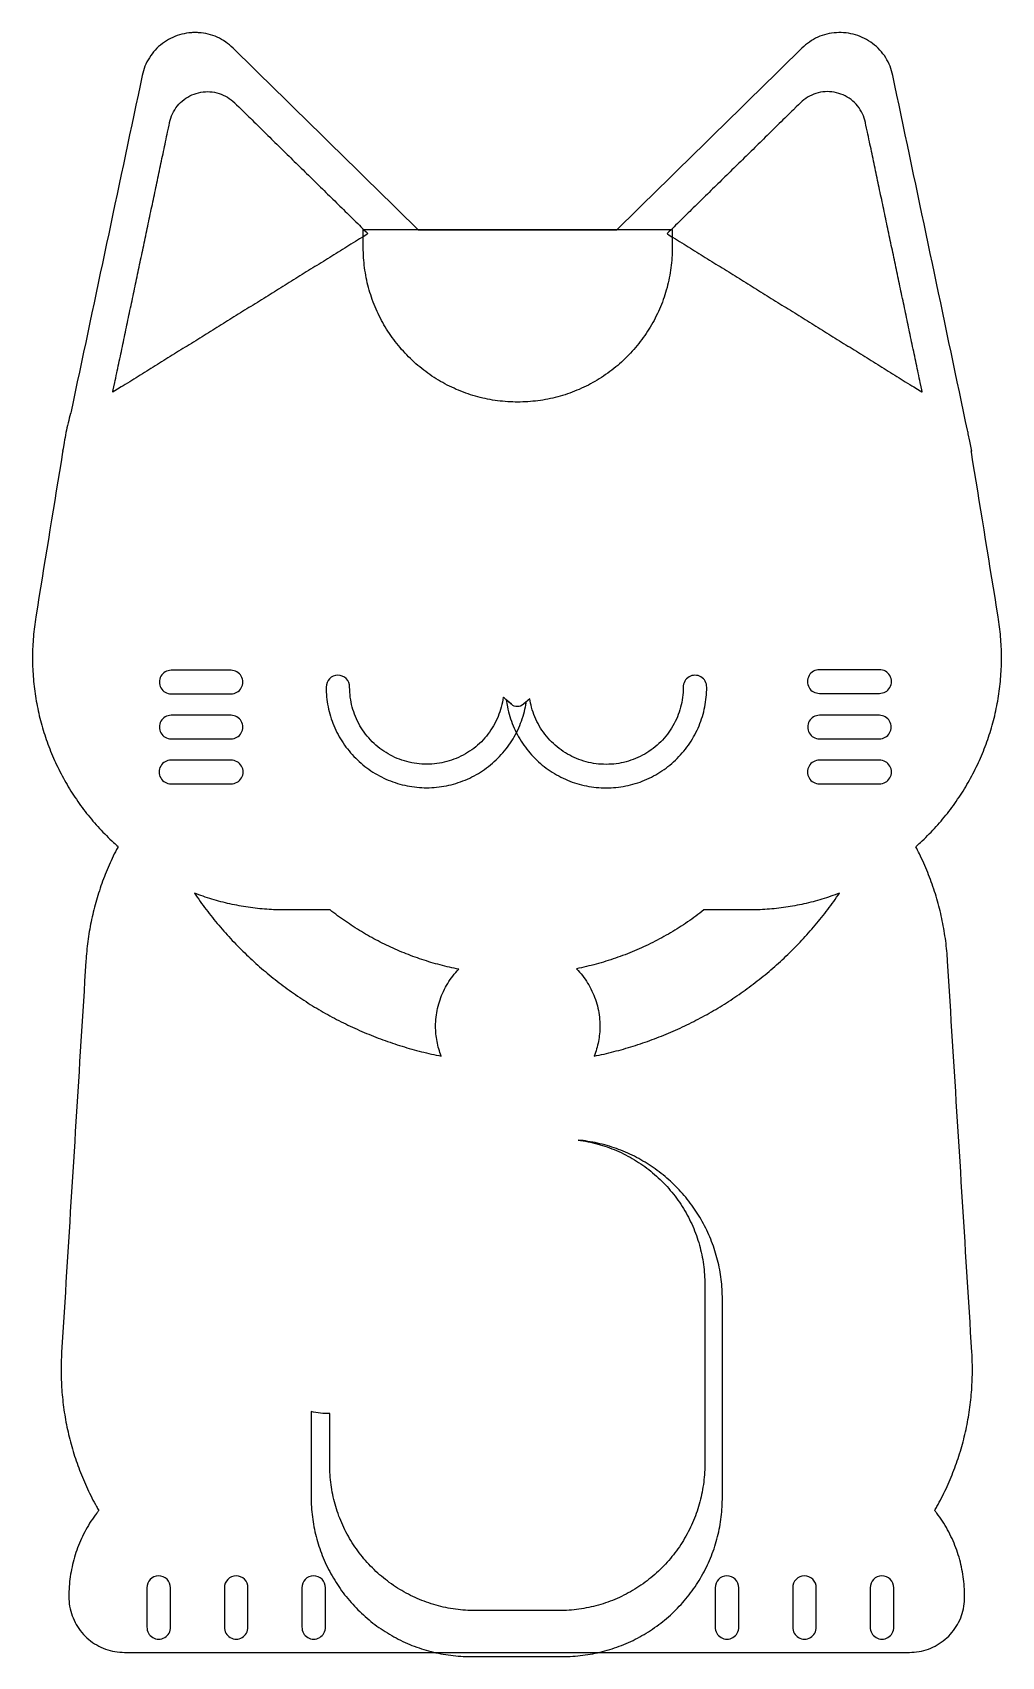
# Model space of a CAD drawing. Extents: x 0 to 215, y 0 to 360.
import ezdxf

# ---------------------------------------------------------------- set-up
doc = ezdxf.new("R2010")
doc.units = 0
doc.layers.add('all', color=7, linetype='CONTINUOUS')
doc.layers.add('Layer_2', color=7, linetype='CONTINUOUS')

msp = doc.modelspace()

# ---------------------------------------------------------------- linework, layer by layer
at = {"layer": 'all', "color": 7}
for points in [[(107.588757, 278.090014), (107.588757, 278.090014)], [(67.67139, 217.546884)], [(146.874029, 217.527842)], [(35.882814, 169.239262)], [(178.921882, 169.22901)], [(120.980035, 114.480417)], [(27.947836, 17.878133)], [(45.128026, 17.878133)], [(62.308217, 17.878133)], [(153.935895, 17.878133)], [(171.116086, 17.878133)], [(188.296277, 17.878133)]]:
    msp.add_lwpolyline(points, close=True, dxfattribs=at)
for points in [[(106.214359, 211.086924), (105.046879, 212.084484)], [(110.277837, 212.308599), (108.84815, 211.086924)], [(109.47803, 211.624524), (108.84815, 211.086924)], [(149.050821, 82.464843), (149.050821, 80.244468), (149.050821, 78.023966), (149.050821, 75.803291), (149.050821, 73.582908), (149.050821, 71.362143), (149.050821, 69.140755), (149.050821, 66.920065), (149.050821, 64.699083), (149.050821, 62.478123), (149.050821, 60.2572), (149.050821, 58.03675), (149.050821, 55.816652), (149.050821, 53.596517), (149.050821, 51.376277), (149.050821, 49.154567), (149.050821, 46.933472), (149.050821, 44.712932), (149.050821, 42.492189)], [(152.944384, 35.390574), (152.944384, 37.583807), (152.944384, 39.777272), (152.944384, 41.970227), (152.944384, 44.164292), (152.944384, 46.357157), (152.944384, 48.550307), (152.944384, 50.743307), (152.944384, 52.936675), (152.944384, 55.129487), (152.944384, 57.323117), (152.944384, 59.516807), (152.944384, 61.710655), (152.944384, 63.904345), (152.944384, 66.097608), (152.944384, 68.29033), (152.944384, 70.483323), (152.944384, 72.676503), (152.944384, 74.870298), (152.944384, 77.064896), (152.944384, 79.258248)], [(61.775422, 54.298787), (61.775422, 52.198487), (61.775422, 50.096987), (61.775422, 47.996034), (61.775422, 45.894437), (61.775422, 43.793372), (61.775422, 41.692314), (61.775422, 39.591639), (61.775422, 37.491339), (61.775422, 35.390581)], [(65.897492, 42.492152), (65.897492, 44.389209), (65.897492, 46.285727), (65.897492, 48.182102), (65.897492, 50.079332), (65.897492, 51.976742), (65.897492, 53.873987)], [(116.751012, 10.193843), (114.690087, 10.193843), (112.627992, 10.193843), (110.56643, 10.193843), (108.50423, 10.193843), (106.442554, 10.193843), (104.380887, 10.193843), (102.319594, 10.193843), (100.258677, 10.193843), (98.197302, 10.193843)], [(97.166049, -0.000045), (99.204834, -0.000045), (101.243739, -0.000045), (103.283215, -0.000045), (105.32221, -0.000045), (107.361092, -0.000045), (109.399945, -0.000045), (111.437882, -0.000045), (113.47591, -0.000045), (115.514883, -0.000045), (117.553743, -0.000045)]]:
    msp.add_lwpolyline(points, dxfattribs=at)
for points in [[(33.592311, 345.140892), (34.139742, 345.553804), (34.733214, 345.89858), (35.357147, 346.170372)], [(35.357147, 346.170372), (35.983424, 346.443186), (36.640391, 346.642468), (37.312294, 346.763314)], [(37.312294, 346.763314), (37.982482, 346.883852), (38.667528, 346.926356), (39.351798, 346.88596)], [(39.351798, 346.88596), (40.027269, 346.846083), (40.701983, 346.725425), (41.3609, 346.519307)], [(41.3609, 346.519307), (42.000424, 346.319256), (42.625067, 346.0387), (43.221078, 345.673362)], [(43.221078, 345.673362), (43.784811, 345.32781), (44.322929, 344.90641), (44.823797, 344.405542)], [(171.841903, 345.673362), (171.27817, 345.32781), (170.740052, 344.90641), (170.239185, 344.405542)], [(173.702082, 346.519307), (173.062557, 346.319256), (172.437914, 346.0387), (171.841903, 345.673362)], [(175.711183, 346.88596), (175.035712, 346.846083), (174.360998, 346.725425), (173.702082, 346.519307)], [(177.750687, 346.763314), (177.080499, 346.883852), (176.395453, 346.926356), (175.711183, 346.88596)], [(179.705834, 346.170372), (179.079557, 346.443186), (178.422589, 346.642468), (177.750687, 346.763314)], [(181.470668, 345.140892), (180.923237, 345.553804), (180.329766, 345.89858), (179.705834, 346.170372)], [(31.034645, 341.992729), (31.331118, 342.625066), (31.697742, 343.203465), (32.120796, 343.723658)], [(32.120796, 343.723658), (32.556453, 344.259349), (33.051953, 344.733314), (33.592311, 345.140892)], [(44.823797, 344.405542), (44.823797, 344.405542), (45.395044, 343.845366), (46.378688, 342.880785)], [(46.378688, 342.880785), (46.819229, 342.448781), (47.34249, 341.935661), (47.934202, 341.355416)], [(168.684294, 342.880785), (168.243753, 342.448781), (167.720491, 341.935661), (167.128779, 341.355416)], [(170.239185, 344.405542), (170.239185, 344.405542), (169.667938, 343.845366), (168.684294, 342.880785)], [(182.942182, 343.723658), (182.506525, 344.259349), (182.011026, 344.733314), (181.470668, 345.140892)], [(184.028331, 341.992729), (183.731859, 342.625066), (183.365235, 343.203465), (182.942182, 343.723658)], [(29.942413, 337.91769), (30.230146, 339.283115), (30.392431, 340.053232), (30.392431, 340.053232)], [(30.392431, 340.053232), (30.535712, 340.745752), (30.753676, 341.393462), (31.034645, 341.992729)], [(47.934202, 341.355416), (48.410855, 340.888001), (48.931926, 340.377029), (49.489955, 339.829814)], [(49.489955, 339.829814), (49.981426, 339.347868), (50.501564, 338.837809), (51.045275, 338.304636)], [(165.573027, 339.829814), (165.081556, 339.347868), (164.561417, 338.837809), (164.017706, 338.304636)], [(167.128779, 341.355416), (166.652127, 340.888001), (166.131056, 340.377029), (165.573027, 339.829814)], [(184.670543, 340.053232), (184.527263, 340.745752), (184.3093, 341.393462), (184.028331, 341.992729)], [(185.120561, 337.91769), (184.832828, 339.283115), (184.670543, 340.053232), (184.670543, 340.053232)], [(29.042548, 333.647417), (29.204944, 334.41806), (29.355497, 335.132504), (29.492619, 335.783212)], [(29.492619, 335.783212), (29.664767, 336.600132), (29.815746, 337.316596), (29.942413, 337.91769)], [(51.045275, 338.304636), (51.544991, 337.814605), (52.064618, 337.305047), (52.600201, 336.779844)], [(52.600201, 336.779844), (53.105443, 336.284394), (53.624883, 335.775021), (54.155201, 335.25498)], [(54.155201, 335.25498), (54.664692, 334.755363), (55.184223, 334.245901), (55.710848, 333.729481)], [(160.907781, 335.25498), (160.398289, 334.755363), (159.878758, 334.245901), (159.352133, 333.729481)], [(162.462781, 336.779844), (161.957539, 336.284394), (161.438098, 335.775021), (160.907781, 335.25498)], [(164.017706, 338.304636), (163.517991, 337.814605), (162.998363, 337.305047), (162.462781, 336.779844)], [(185.570355, 335.783212), (185.398207, 336.600132), (185.247228, 337.316596), (185.120561, 337.91769)], [(186.020427, 333.647417), (185.858031, 334.41806), (185.707478, 335.132504), (185.570355, 335.783212)], [(28.142441, 329.376002), (28.298495, 330.116546), (28.448793, 330.829782), (28.592552, 331.511984)], [(28.592552, 331.511984), (28.750827, 332.26307), (28.901175, 332.976539), (29.042548, 333.647417)], [(55.710848, 333.729481), (56.223455, 333.226809), (56.742784, 332.717545), (57.266118, 332.204353)], [(57.266118, 332.204353), (57.781515, 331.698945), (58.300797, 331.189726), (58.821369, 330.679243)], [(157.796864, 332.204353), (157.281467, 331.698945), (156.762185, 331.189726), (156.241612, 330.679243)], [(159.352133, 333.729481), (158.839526, 333.226809), (158.320198, 332.717545), (157.796864, 332.204353)], [(186.470423, 331.511984), (186.312148, 332.26307), (186.1618, 332.976539), (186.020427, 333.647417)], [(186.920534, 329.376002), (186.764481, 330.116546), (186.614182, 330.829782), (186.470423, 331.511984)], [(27.692619, 327.241391), (27.847119, 327.974561), (27.99727, 328.687098), (28.142441, 329.376002)], [(58.821369, 330.679243), (59.339255, 330.171393), (59.858418, 329.662292), (60.376304, 329.154443)], [(60.376304, 329.154443), (60.896876, 328.643959), (61.416157, 328.134741), (61.931554, 327.629333)], [(61.931554, 327.629333), (62.454723, 327.116303), (62.973888, 326.607199), (63.486337, 326.104682)], [(153.131428, 327.629333), (152.608259, 327.116303), (152.089093, 326.607199), (151.576645, 326.104682)], [(154.686678, 329.154443), (154.166106, 328.643959), (153.646824, 328.134741), (153.131428, 327.629333)], [(156.241612, 330.679243), (155.723727, 330.171393), (155.204564, 329.662292), (154.686678, 329.154443)], [(187.370356, 327.241391), (187.215857, 327.974561), (187.065705, 328.687098), (186.920534, 329.376002)], [(26.792822, 322.971444), (26.945577, 323.696333), (27.095719, 324.408826), (27.242777, 325.106686)], [(27.242777, 325.106686), (27.396262, 325.835042), (27.546388, 326.547459), (27.692619, 327.241391)], [(63.486337, 326.104682), (64.012724, 325.588496), (64.532023, 325.079261), (65.041294, 324.579859)], [(65.041294, 324.579859), (65.571819, 324.059617), (66.09146, 323.550046), (66.596893, 323.054408)], [(150.021687, 324.579859), (149.491163, 324.059617), (148.971522, 323.550046), (148.466088, 323.054408)], [(151.576645, 326.104682), (151.050258, 325.588496), (150.530958, 325.079261), (150.021687, 324.579859)], [(187.820198, 325.106686), (187.666713, 325.835042), (187.516587, 326.547459), (187.370356, 327.241391)], [(188.270154, 322.971444), (188.117399, 323.696333), (187.967257, 324.408826), (187.820198, 325.106686)], [(25.89283, 318.700566), (26.044465, 319.420144), (26.194581, 320.132514), (26.342784, 320.835807)], [(26.342784, 320.835807), (26.494955, 321.557929), (26.64511, 322.270482), (26.792822, 322.971444)], [(66.596893, 323.054408), (67.132652, 322.529033), (67.652446, 322.019312), (68.152317, 321.529129)], [(68.152317, 321.529129), (68.695963, 320.996018), (69.216043, 320.486018), (69.707462, 320.004122)], [(146.910665, 321.529129), (146.367018, 320.996018), (145.846939, 320.486018), (145.35552, 320.004122)], [(148.466088, 323.054408), (147.93033, 322.529033), (147.410535, 322.019312), (146.910665, 321.529129)], [(188.720192, 320.835807), (188.568021, 321.557929), (188.417866, 322.270482), (188.270154, 322.971444)], [(189.170147, 318.700566), (189.018512, 319.420144), (188.868396, 320.132514), (188.720192, 320.835807)], [(25.442897, 316.565433), (25.594087, 317.282897), (25.744188, 317.995194), (25.89283, 318.700566)], [(69.707462, 320.004122), (70.26547, 319.456928), (70.786523, 318.945973), (71.263164, 318.47857)], [(71.263164, 318.47857), (71.854899, 317.898303), (72.378182, 317.385161), (72.818743, 316.953138)], [(72.818743, 316.953138), (73.802441, 315.988503), (74.373723, 315.428293), (74.373723, 315.428293)], [(142.244239, 316.953138), (141.26054, 315.988503), (140.689258, 315.428293), (140.689258, 315.428293)], [(143.799817, 318.47857), (143.208083, 317.898303), (142.684799, 317.385161), (142.244239, 316.953138)], [(145.35552, 320.004122), (144.797512, 319.456928), (144.276458, 318.945973), (143.799817, 318.47857)], [(189.620079, 316.565433), (189.46889, 317.282897), (189.318789, 317.995194), (189.170147, 318.700566)], [(24.543221, 312.296056), (24.693641, 313.009871), (24.843718, 313.722053), (24.993105, 314.430963)], [(24.993105, 314.430963), (25.143856, 315.146347), (25.293905, 315.858398), (25.442897, 316.565433)], [(72.487163, 314.255876), (71.956413, 313.926038), (71.32342, 313.532659), (70.600777, 313.083567)], [(74.373723, 315.428293), (74.373723, 315.428293), (73.69535, 315.006713), (72.487163, 314.255876)], [(73.342908, 314.340212), (73.342908, 315.34239), (73.342908, 316.344568), (73.342908, 316.344568)], [(73.342908, 316.344568), (73.342908, 316.344568), (74.136412, 316.344568), (75.552601, 316.344568)], [(73.342908, 312.335856), (73.342908, 312.335856), (73.342908, 313.338034), (73.342908, 314.340212)], [(75.552601, 316.344568), (76.173909, 316.344568), (76.915068, 316.344568), (77.761653, 316.344568)], [(77.761653, 316.344568), (78.43397, 316.344568), (79.172777, 316.344568), (79.970849, 316.344568)], [(79.970849, 316.344568), (80.664271, 316.344568), (81.402435, 316.344568), (82.180603, 316.344568)], [(82.180603, 316.344568), (82.885574, 316.344568), (83.623377, 316.344568), (84.390488, 316.344568)], [(84.390488, 316.344568), (85.102662, 316.344568), (85.840098, 316.344568), (86.599974, 316.344568)], [(86.599974, 316.344568), (87.317031, 316.344568), (88.054071, 316.344568), (88.808726, 316.344568)], [(88.808726, 316.344568), (89.530039, 316.344568), (90.267445, 316.344568), (91.018874, 316.344568)], [(91.018874, 316.344568), (91.742854, 316.344568), (92.479851, 316.344568), (93.228016, 316.344568)], [(93.228016, 316.344568), (93.954427, 316.344568), (94.691365, 316.344568), (95.437138, 316.344568)], [(95.437138, 316.344568), (96.165897, 316.344568), (96.903091, 316.344568), (97.647141, 316.344568)], [(97.647141, 316.344568), (98.377323, 316.344568), (99.114107, 316.344568), (99.856, 316.344568)], [(99.856, 316.344568), (100.588023, 316.344568), (101.32502, 316.344568), (102.065556, 316.344568)], [(102.065556, 316.344568), (102.799128, 316.344568), (103.536172, 316.344568), (104.275294, 316.344568)], [(104.275294, 316.344568), (105.010152, 316.344568), (105.747064, 316.344568), (106.484659, 316.344568)], [(106.484659, 316.344568), (107.22094, 316.344568), (107.957901, 316.344568), (108.694181, 316.344568)], [(108.694181, 316.344568), (109.43165, 316.344568), (110.168435, 316.344568), (110.903165, 316.344568)], [(110.903165, 316.344568), (111.642047, 316.344568), (112.378851, 316.344568), (113.112184, 316.344568)], [(113.112184, 316.344568), (113.852549, 316.344568), (114.589376, 316.344568), (115.321232, 316.344568)], [(115.321232, 316.344568), (116.063537, 316.344568), (116.800727, 316.344568), (117.531307, 316.344568)], [(117.531307, 316.344568), (118.275378, 316.344568), (119.012593, 316.344568), (119.74137, 316.344568)], [(119.74137, 316.344568), (120.487432, 316.344568), (121.224652, 316.344568), (121.951335, 316.344568)], [(121.951335, 316.344568), (122.699282, 316.344568), (123.436066, 316.344568), (124.159839, 316.344568)], [(124.159839, 316.344568), (124.911106, 316.344568), (125.648354, 316.344568), (126.369516, 316.344568)], [(126.369516, 316.344568), (127.124209, 316.344568), (127.861285, 316.344568), (128.578374, 316.344568)], [(128.578374, 316.344568), (129.338225, 316.344568), (130.075635, 316.344568), (130.787783, 316.344568)], [(130.787783, 316.344568), (131.55459, 316.344568), (132.29211, 316.344568), (132.996823, 316.344568)], [(132.996823, 316.344568), (133.774904, 316.344568), (134.512991, 316.344568), (135.206347, 316.344568)], [(135.206347, 316.344568), (136.004421, 316.344568), (136.743232, 316.344568), (137.415556, 316.344568)], [(137.415556, 316.344568), (138.262182, 316.344568), (139.003378, 316.344568), (139.624722, 316.344568)], [(139.624722, 316.344568), (141.041026, 316.344568), (141.834598, 316.344568), (141.834598, 316.344568)], [(140.689258, 315.428293), (140.689258, 315.428293), (141.367632, 315.006713), (142.575818, 314.255876)], [(141.834598, 316.344568), (141.834598, 316.344568), (141.834598, 315.34239), (141.834598, 314.340212)], [(141.834598, 314.340212), (141.834598, 313.338034), (141.834598, 312.335856), (141.834598, 312.335856)], [(142.575818, 314.255876), (143.106568, 313.926038), (143.739562, 313.532659), (144.462205, 313.083567)], [(190.069872, 314.430963), (189.919121, 315.146347), (189.769072, 315.858398), (189.620079, 316.565433)], [(190.519757, 312.296056), (190.369336, 313.009871), (190.219259, 313.722053), (190.069872, 314.430963)], [(23.643044, 308.024304), (23.792849, 308.735202), (23.942997, 309.447718), (24.093143, 310.160234)], [(24.093143, 310.160234), (24.243283, 310.872715), (24.393423, 311.585195), (24.543221, 312.296056)], [(66.827983, 310.738936), (66.226199, 310.364953), (65.596609, 309.97369), (64.942303, 309.567066)], [(68.714306, 311.911206), (68.122153, 311.543208), (67.491995, 311.151592), (66.827983, 310.738936)], [(70.600777, 313.083567), (70.026468, 312.726659), (69.395537, 312.334562), (68.714306, 311.911206)], [(73.415088, 310.097188), (73.367216, 310.837291), (73.342908, 311.583762), (73.342908, 312.335856)], [(73.632558, 307.866718), (73.536367, 308.603148), (73.463619, 309.346896), (73.415088, 310.097188)], [(141.762317, 310.095607), (141.713747, 309.345246), (141.640955, 308.601431), (141.544716, 307.864937)], [(141.834598, 312.335856), (141.834598, 311.583226), (141.810256, 310.836228), (141.762317, 310.095607)], [(144.462205, 313.083567), (145.036513, 312.726659), (145.667444, 312.334562), (146.348676, 311.911206)], [(146.348676, 311.911206), (146.940828, 311.543208), (147.570986, 311.151592), (148.234998, 310.738936)], [(148.234998, 310.738936), (148.836782, 310.364953), (149.466373, 309.97369), (150.120678, 309.567066)], [(190.969834, 310.160234), (190.819695, 310.872715), (190.669555, 311.585195), (190.519757, 312.296056)], [(191.419934, 308.024304), (191.270128, 308.735202), (191.119981, 309.447718), (190.969834, 310.160234)], [(23.193062, 305.888938), (23.342482, 306.598001), (23.492591, 307.310336), (23.643044, 308.024304)], [(59.284258, 306.050831), (58.665848, 305.666516), (58.03659, 305.275459), (57.398128, 304.878682)], [(61.170458, 307.223025), (60.554599, 306.840294), (59.925255, 306.449184), (59.284258, 306.050831)], [(63.056389, 308.395051), (62.443888, 308.014407), (61.814547, 307.623299), (61.170458, 307.223025)], [(64.942303, 309.567066), (64.334187, 309.189148), (63.704722, 308.797962), (63.056389, 308.395051)], [(73.995606, 305.655267), (73.851139, 306.384395), (73.729856, 307.121813), (73.632558, 307.866718)], [(141.544716, 307.864937), (141.447366, 307.119939), (141.326025, 306.382431), (141.181494, 305.653216)], [(150.120678, 309.567066), (150.728794, 309.189148), (151.35826, 308.797962), (152.006593, 308.395051)], [(152.006593, 308.395051), (152.619094, 308.014407), (153.248434, 307.623299), (153.892523, 307.223025)], [(153.892523, 307.223025), (154.508383, 306.840294), (155.137726, 306.449184), (155.778724, 306.050831)], [(155.778724, 306.050831), (156.397134, 305.666516), (157.026391, 305.275459), (157.664854, 304.878682)], [(191.869916, 305.888938), (191.720497, 306.598001), (191.570388, 307.310336), (191.419934, 308.024304)], [(22.293241, 301.618874), (22.441887, 302.324268), (22.591993, 303.036589), (22.743187, 303.754075)], [(22.743187, 303.754075), (22.892207, 304.46124), (23.042283, 305.173423), (23.193062, 305.888938)], [(53.626151, 302.534558), (53.002275, 302.146846), (52.37312, 301.755853), (51.740024, 301.362411)], [(55.512048, 303.706563), (54.889817, 303.319873), (54.260715, 302.928913), (53.626151, 302.534558)], [(57.398128, 304.878682), (56.777627, 304.493067), (56.148431, 304.102048), (55.512048, 303.706563)], [(74.503423, 303.472352), (74.311055, 304.190985), (74.141507, 304.918899), (73.995606, 305.655267)], [(75.154044, 301.327802), (74.914536, 302.032653), (74.69738, 302.747785), (74.503423, 303.472352)], [(140.6737, 303.470919), (140.479746, 302.746489), (140.262602, 302.03149), (140.023113, 301.326769)], [(141.181494, 305.653216), (141.035587, 304.917057), (140.866048, 304.18935), (140.6737, 303.470919)], [(157.664854, 304.878682), (158.285355, 304.493067), (158.91455, 304.102048), (159.550933, 303.706563)], [(159.550933, 303.706563), (160.173164, 303.319873), (160.802267, 302.928913), (161.436831, 302.534558)], [(161.436831, 302.534558), (162.060706, 302.146846), (162.689862, 301.755853), (163.322957, 301.362411)], [(192.319791, 303.754075), (192.170772, 304.46124), (192.020695, 305.173423), (191.869916, 305.888938)], [(192.769738, 301.618874), (192.621092, 302.324268), (192.470986, 303.036589), (192.319791, 303.754075)], [(21.393325, 297.348365), (21.541048, 298.049376), (21.691214, 298.76198), (21.843395, 299.484153)], [(21.843395, 299.484153), (21.991564, 300.187277), (22.141643, 300.899474), (22.293241, 301.618874)], [(47.968732, 299.018713), (47.341025, 298.628619), (46.712074, 298.237753), (46.083124, 297.846888)], [(49.854121, 300.190402), (49.227749, 299.801139), (48.598867, 299.410315), (47.968732, 299.018713)], [(51.740024, 301.362411), (51.114803, 300.973862), (50.485738, 300.582925), (49.854121, 300.190402)], [(75.944763, 299.230511), (75.659098, 299.918605), (75.395237, 300.61799), (75.154044, 301.327802)], [(76.871391, 297.190676), (76.541071, 297.858628), (76.231903, 298.538866), (75.944763, 299.230511)], [(139.232387, 299.22965), (138.945075, 298.537642), (138.635711, 297.857055), (138.305173, 297.188767)], [(140.023113, 301.326769), (139.781914, 300.617016), (139.518051, 299.917688), (139.232387, 299.22965)], [(163.322957, 301.362411), (163.948179, 300.973862), (164.577243, 300.582925), (165.20886, 300.190402)], [(165.20886, 300.190402), (165.835232, 299.801139), (166.464114, 299.410315), (167.094249, 299.018713)], [(167.094249, 299.018713), (167.721957, 298.628619), (168.350907, 298.237753), (168.979857, 297.846888)], [(193.219584, 299.484153), (193.071415, 300.187277), (192.921336, 300.899474), (192.769738, 301.618874)], [(193.669654, 297.348365), (193.521931, 298.049376), (193.371766, 298.76198), (193.219584, 299.484153)], [(20.943479, 295.213637), (21.090503, 295.911333), (21.240609, 296.623654), (21.393325, 297.348365)], [(42.311837, 295.503193), (41.680301, 295.11072), (41.051318, 294.719834), (40.426178, 294.331336)], [(44.197556, 296.675087), (43.567309, 296.283416), (42.938317, 295.892524), (42.311837, 295.503193)], [(46.083124, 297.846888), (45.454187, 297.45603), (44.825249, 297.065172), (44.197556, 296.675087)], [(77.930243, 295.215368), (77.556532, 295.860807), (77.203285, 296.51954), (76.871391, 297.190676)], [(138.305173, 297.188767), (137.97327, 296.517718), (137.620019, 295.859071), (137.246309, 295.213716)], [(168.979857, 297.846888), (169.608795, 297.45603), (170.237732, 297.065172), (170.865426, 296.675087)], [(170.865426, 296.675087), (171.495672, 296.283416), (172.124664, 295.892524), (172.751144, 295.503193)], [(172.751144, 295.503193), (173.38268, 295.11072), (174.011663, 294.719834), (174.636803, 294.331336)], [(194.119501, 295.213637), (193.972477, 295.911333), (193.822371, 296.623654), (193.669654, 297.348365)], [(20.043596, 290.943282), (20.188779, 291.632243), (20.338944, 292.344841), (20.493457, 293.078076)], [(20.493457, 293.078076), (20.639745, 293.77228), (20.789931, 294.484983), (20.943479, 295.213637)], [(36.653835, 291.986985), (36.017279, 291.591393), (35.387916, 291.20027), (34.767254, 290.814555)], [(38.539862, 293.159071), (37.905253, 292.764688), (37.276107, 292.373701), (36.653835, 291.986985)], [(40.426178, 294.331336), (39.793018, 293.937854), (39.163799, 293.546821), (38.539862, 293.159071)], [(79.115915, 293.313784), (78.700694, 293.933665), (78.30517, 294.567826), (77.930243, 295.215368)], [(80.423202, 291.493412), (79.968247, 292.085246), (79.532183, 292.692339), (79.115915, 293.313784)], [(136.060254, 293.311783), (135.643986, 292.690432), (135.207926, 292.083431), (134.752981, 291.491686)], [(137.246309, 295.213716), (136.871262, 294.566051), (136.47561, 293.931773), (136.060254, 293.311783)], [(174.636803, 294.331336), (175.269964, 293.937854), (175.899182, 293.546821), (176.523119, 293.159071)], [(176.523119, 293.159071), (177.157728, 292.764688), (177.786874, 292.373701), (178.409146, 291.986985)], [(178.409146, 291.986985), (179.045702, 291.591393), (179.675066, 291.20027), (180.295728, 290.814555)], [(194.569523, 293.078076), (194.423235, 293.77228), (194.273049, 294.484983), (194.119501, 295.213637)], [(195.019384, 290.943282), (194.874201, 291.632243), (194.724036, 292.344841), (194.569523, 293.078076)], [(19.143617, 286.672471), (19.285005, 287.343422), (19.435369, 288.056969), (19.593662, 288.808138)], [(19.593662, 288.808138), (19.737367, 289.490085), (19.887606, 290.20304), (20.043596, 290.943282)], [(30.996022, 288.470895), (30.35172, 288.070488), (29.722177, 287.679254), (29.109488, 287.298494)], [(32.881494, 289.642635), (32.240747, 289.244438), (31.611647, 288.853479), (30.996022, 288.470895)], [(34.767254, 290.814555), (34.128916, 290.417855), (33.499782, 290.026875), (32.881494, 289.642635)], [(81.846039, 289.762072), (81.35342, 290.323274), (80.878837, 290.900691), (80.423202, 291.493412)], [(83.37816, 288.126951), (82.85, 288.655148), (82.338989, 289.200492), (81.846039, 289.762072)], [(85.013326, 286.594584), (84.451727, 287.087614), (83.906367, 287.598707), (83.37816, 288.126951)], [(131.797661, 288.125262), (131.269465, 287.597102), (130.724121, 287.086091), (130.162541, 286.593141)], [(133.330028, 289.760428), (132.836998, 289.198829), (132.325905, 288.653469), (131.797661, 288.125262)], [(134.752981, 291.491686), (134.297306, 290.898992), (133.822685, 290.321602), (133.330028, 289.760428)], [(180.295728, 290.814555), (180.934065, 290.417855), (181.563199, 290.026875), (182.181488, 289.642635)], [(182.181488, 289.642635), (182.822235, 289.244438), (183.451334, 288.853479), (184.066959, 288.470895)], [(184.066959, 288.470895), (184.711261, 288.070488), (185.340804, 287.679254), (185.953494, 287.298494)], [(195.469319, 288.808138), (195.325613, 289.490085), (195.175374, 290.20304), (195.019384, 290.943282)], [(195.919364, 286.672471), (195.777975, 287.343422), (195.627611, 288.056969), (195.469319, 288.808138)], [(18.243652, 282.401726), (18.370334, 283.00289), (18.521333, 283.71945), (18.693505, 284.536486)], [(18.693505, 284.536486), (18.83064, 285.187251), (18.981206, 285.901758), (19.143617, 286.672471)], [(25.338082, 284.954725), (24.674127, 284.542106), (24.044029, 284.150526), (23.451937, 283.782566)], [(27.223718, 286.126568), (26.569423, 285.719951), (25.939847, 285.328697), (25.338082, 284.954725)], [(29.109488, 287.298494), (28.461202, 286.895612), (27.831785, 286.504456), (27.223718, 286.126568)], [(86.744585, 285.171632), (86.15189, 285.627306), (85.574501, 286.101927), (85.013326, 286.594584)], [(88.564682, 283.864359), (87.943331, 284.280627), (87.33633, 284.716686), (86.744585, 285.171632)], [(128.431201, 285.170305), (127.839366, 284.71535), (127.232273, 284.279286), (126.610829, 283.863018)], [(130.162541, 286.593141), (129.601338, 286.100523), (129.023921, 285.62594), (128.431201, 285.170305)], [(185.953494, 287.298494), (186.601779, 286.895612), (187.231196, 286.504456), (187.839263, 286.126568)], [(187.839263, 286.126568), (188.493558, 285.719951), (189.123134, 285.328697), (189.7249, 284.954725)], [(189.7249, 284.954725), (190.388854, 284.542106), (191.018953, 284.150526), (191.611045, 283.782566)], [(196.369475, 284.536486), (196.232341, 285.187251), (196.081774, 285.901758), (195.919364, 286.672471)], [(196.819329, 282.401726), (196.692647, 283.00289), (196.541648, 283.71945), (196.369475, 284.536486)], [(17.793631, 280.266169), (17.793631, 280.266169), (17.955917, 281.036291), (18.243652, 282.401726)], [(19.680114, 281.438538), (18.471975, 280.687731), (17.793631, 280.266169), (17.793631, 280.266169)], [(21.566022, 282.61055), (20.843575, 282.16158), (20.210744, 281.768302), (19.680114, 281.438538)], [(23.451937, 283.782566), (22.770911, 283.359337), (22.140167, 282.967357), (21.566022, 282.61055)], [(90.466615, 282.678303), (89.81895, 283.05335), (89.184673, 283.449002), (88.564682, 283.864359)], [(92.441667, 281.619439), (91.770618, 281.951342), (91.111971, 282.304594), (90.466615, 282.678303)], [(94.482551, 280.692226), (93.790542, 280.979537), (93.109955, 281.288902), (92.441667, 281.619439)], [(122.733937, 281.618495), (122.065985, 281.288176), (121.385747, 280.979007), (120.694101, 280.691868)], [(124.709245, 282.677347), (124.063806, 282.303637), (123.405073, 281.950389), (122.733937, 281.618495)], [(126.610829, 283.863018), (125.990947, 283.447798), (125.356786, 283.052274), (124.709245, 282.677347)], [(191.611045, 283.782566), (192.292071, 283.359337), (192.922815, 282.967357), (193.496959, 282.61055)], [(193.496959, 282.61055), (194.219406, 282.16158), (194.852238, 281.768302), (195.382868, 281.438538)], [(195.382868, 281.438538), (196.591006, 280.687731), (197.269351, 280.266169), (197.269351, 280.266169)], [(197.269351, 280.266169), (197.269351, 280.266169), (197.107064, 281.036291), (196.819329, 282.401726)], [(96.57967, 279.9015), (95.869917, 280.142699), (95.170589, 280.406562), (94.482551, 280.692226)], [(98.72382, 279.250913), (97.99939, 279.444867), (97.284391, 279.662011), (96.57967, 279.9015)], [(100.906117, 278.743118), (100.169958, 278.889025), (99.442251, 279.058565), (98.72382, 279.250913)], [(103.117838, 278.379896), (102.37284, 278.477246), (101.635332, 278.598588), (100.906117, 278.743118)], [(105.348508, 278.162296), (104.598148, 278.210866), (103.854333, 278.283658), (103.117838, 278.379896)], [(107.588757, 278.090014), (106.836128, 278.090014), (106.08913, 278.114356), (105.348508, 278.162296)], [(109.827425, 278.162194), (109.087321, 278.114322), (108.340851, 278.090014), (107.588757, 278.090014)], [(112.057895, 278.379664), (111.321465, 278.283473), (110.577717, 278.210725), (109.827425, 278.162194)], [(114.269345, 278.742712), (113.540217, 278.598245), (112.8028, 278.476962), (112.057895, 278.379664)], [(116.45226, 279.250529), (115.733627, 279.058161), (115.005714, 278.888613), (114.269345, 278.742712)], [(118.596811, 279.901149), (117.89196, 279.661641), (117.176827, 279.444486), (116.45226, 279.250529)], [(120.694101, 280.691868), (120.006007, 280.406203), (119.306622, 280.142342), (118.596811, 279.901149)], [(28.476624, 217.316537), (28.243673, 216.913054), (28.127198, 216.462756), (28.127198, 216.012459)], [(29.431275, 218.271188), (29.041307, 218.046039), (28.709575, 217.72002), (28.476624, 217.316537)], [(30.735353, 218.620614), (30.269451, 218.620614), (29.821244, 218.496336), (29.431275, 218.271188)], [(32.949435, 218.620614), (31.627503, 218.620614), (30.735353, 218.620614), (30.735353, 218.620614)], [(35.163796, 218.620614), (34.358102, 218.620614), (33.601485, 218.620614), (32.949435, 218.620614)], [(37.378062, 218.620614), (36.627176, 218.620614), (35.876296, 218.620614), (35.163796, 218.620614)], [(39.59321, 218.620614), (38.880435, 218.620614), (38.129245, 218.620614), (37.378062, 218.620614)], [(41.807035, 218.620614), (41.155113, 218.620614), (40.39869, 218.620614), (39.59321, 218.620614)], [(44.021486, 218.620614), (44.021486, 218.620614), (43.12917, 218.620614), (41.807035, 218.620614)], [(45.325563, 218.271188), (44.935595, 218.496336), (44.487388, 218.620614), (44.021486, 218.620614)], [(46.280214, 217.316537), (46.047263, 217.72002), (45.715532, 218.046039), (45.325563, 218.271188)], [(46.629641, 216.012459), (46.629641, 216.462756), (46.513165, 216.913054), (46.280214, 217.316537)], [(65.840334, 216.755867), (65.375687, 216.277164), (65.093079, 215.621086), (65.103519, 214.901379)], [(67.67139, 217.546884), (66.95169, 217.535859), (66.30499, 217.234569), (65.840334, 216.755867)], [(69.555178, 216.783699), (69.056496, 217.282097), (68.376352, 217.557497), (67.67139, 217.546884)], [(70.318362, 214.901379), (70.328562, 215.606349), (70.053861, 216.285294), (69.555178, 216.783699)], [(144.597666, 216.193367), (144.375119, 215.795244), (144.256784, 215.338456), (144.266609, 214.866219)], [(145.554209, 217.170422), (145.146801, 216.931427), (144.820221, 216.591497), (144.597666, 216.193367)], [(146.874029, 217.527842), (146.417924, 217.527842), (145.961616, 217.409424), (145.554209, 217.170422)], [(148.193856, 217.170422), (147.786449, 217.409424), (147.330134, 217.527842), (146.874029, 217.527842)], [(149.150399, 216.193367), (148.927844, 216.591497), (148.601264, 216.931427), (148.193856, 217.170422)], [(149.481449, 214.866219), (149.491274, 215.338456), (149.372946, 215.795244), (149.150399, 216.193367)], [(172.16514, 217.449126), (171.685189, 216.633054), (171.685189, 215.620973), (172.16514, 214.804901)], [(174.476073, 218.734239), (173.529604, 218.757077), (172.64509, 218.265198), (172.16514, 217.449126)], [(177.798297, 218.734239), (175.891433, 218.734239), (174.476073, 218.734239), (174.476073, 218.734239)], [(181.118491, 218.734239), (179.965388, 218.734239), (178.812344, 218.734239), (177.798297, 218.734239)], [(184.440799, 218.734239), (183.426088, 218.734239), (182.27226, 218.734239), (181.118491, 218.734239)], [(187.763874, 218.734239), (187.763874, 218.734239), (186.348093, 218.734239), (184.440799, 218.734239)], [(190.074807, 217.449126), (189.594857, 218.265198), (188.710343, 218.757077), (187.763874, 218.734239)], [(190.074807, 214.804901), (190.554758, 215.620973), (190.554758, 216.633054), (190.074807, 217.449126)], [(28.127198, 216.012459), (28.127198, 215.562162), (28.243673, 215.111864), (28.476624, 214.708381)], [(28.476624, 214.708381), (28.709575, 214.304898), (29.041307, 213.978879), (29.431275, 213.75373)], [(29.431275, 213.75373), (29.821244, 213.528582), (30.269451, 213.404304), (30.735353, 213.404304)], [(30.735353, 213.404304), (30.735353, 213.404304), (31.627669, 213.404304), (32.949804, 213.404304)], [(32.949804, 213.404304), (33.601726, 213.404304), (34.358149, 213.404304), (35.163629, 213.404304)], [(35.163629, 213.404304), (35.876404, 213.404304), (36.627594, 213.404304), (37.378777, 213.404304)], [(37.378777, 213.404304), (38.129663, 213.404304), (38.880543, 213.404304), (39.593042, 213.404304)], [(39.593042, 213.404304), (40.398737, 213.404304), (41.155354, 213.404304), (41.807404, 213.404304)], [(41.807404, 213.404304), (43.129336, 213.404304), (44.021486, 213.404304), (44.021486, 213.404304)], [(44.021486, 213.404304), (44.487388, 213.404304), (44.935595, 213.528582), (45.325563, 213.75373)], [(45.325563, 213.75373), (45.715532, 213.978879), (46.047263, 214.304898), (46.280214, 214.708381)], [(46.280214, 214.708381), (46.513165, 215.111864), (46.629641, 215.562162), (46.629641, 216.012459)], [(65.103519, 214.901379), (65.103519, 214.164016), (65.140012, 213.435151), (65.210452, 212.715826)], [(65.210452, 212.715826), (65.282227, 211.983256), (65.389938, 211.261156), (65.531253, 210.550794)], [(70.461917, 212.668951), (70.36753, 213.399226), (70.318363, 214.144516), (70.318362, 214.901379)], [(70.892581, 210.474616), (70.703011, 211.188759), (70.558637, 211.920624), (70.461917, 212.668951)], [(104.361334, 212.668951), (104.264614, 211.920684), (104.118747, 211.188699), (103.929207, 210.474616)], [(105.287847, 211.877938), (104.824591, 212.273444), (104.361334, 212.668951), (104.361334, 212.668951)], [(144.123051, 212.633799), (144.026331, 211.885531), (143.881926, 211.152076), (143.692386, 210.437994)], [(144.266609, 214.866219), (144.266609, 214.109191), (144.217461, 213.364224), (144.123051, 212.633799)], [(149.055179, 210.515634), (149.196404, 211.225696), (149.302799, 211.946964), (149.374521, 212.679211)], [(149.374521, 212.679211), (149.445021, 213.398709), (149.481449, 214.128684), (149.481449, 214.866219)], [(172.16514, 214.804901), (172.64509, 213.988829), (173.529604, 213.49695), (174.476073, 213.519788)], [(174.476073, 213.519788), (174.476073, 213.519788), (175.891854, 213.519788), (177.799149, 213.519788)], [(177.799149, 213.519788), (178.813859, 213.519788), (179.967687, 213.519788), (181.121456, 213.519788)], [(181.121456, 213.519788), (182.274559, 213.519788), (183.427603, 213.519788), (184.44165, 213.519788)], [(184.44165, 213.519788), (186.348514, 213.519788), (187.763874, 213.519788), (187.763874, 213.519788)], [(187.763874, 213.519788), (188.710343, 213.49695), (189.594857, 213.988829), (190.074807, 214.804901)], [(65.531253, 210.550794), (65.674555, 209.830486), (65.851821, 209.122051), (66.062991, 208.428234)], [(71.60889, 208.353526), (71.326215, 209.038659), (71.085609, 209.747424), (70.892581, 210.474616)], [(103.929207, 210.474616), (103.736172, 209.747334), (103.497049, 209.038734), (103.214359, 208.353526)], [(105.046879, 212.084484), (105.113097, 211.556184), (105.190264, 211.031941), (105.292969, 210.515634)], [(106.214359, 211.086924), (106.214359, 211.086924), (105.751103, 211.482431), (105.287847, 211.877938)], [(105.292969, 210.515634), (105.436272, 209.795319), (105.615004, 209.086891), (105.826174, 208.393074)], [(107.525695, 210.571875), (107.040209, 210.562576), (106.567024, 210.734259), (106.214359, 211.086924)], [(107.525695, 210.571875), (107.040209, 210.562576), (106.567024, 210.734259), (106.214359, 211.086924)], [(108.84815, 211.086924), (108.457848, 210.752379), (107.986237, 210.580696), (107.525695, 210.571875)], [(108.84815, 211.086924), (108.457848, 210.752379), (107.986237, 210.580696), (107.525695, 210.571875)], [(108.758795, 208.428234), (108.9701, 209.122471), (109.148645, 209.830036), (109.292, 210.550794)], [(109.292, 210.550794), (109.362612, 210.905821), (109.424577, 211.263721), (109.47803, 211.624524)], [(110.65577, 210.439464), (110.493957, 211.049026), (110.372337, 211.673791), (110.277837, 212.308599)], [(111.37061, 208.318366), (111.087935, 209.003499), (110.848797, 209.712264), (110.65577, 210.439464)], [(143.692386, 210.437994), (143.499351, 209.710704), (143.260236, 209.003574), (142.977546, 208.318366)], [(148.521981, 208.391611), (148.733286, 209.085849), (148.911824, 209.794869), (149.055179, 210.515634)], [(28.476252, 207.352363), (28.010317, 206.545339), (28.010317, 205.551044), (28.476252, 204.74402)], [(30.735143, 208.656534), (29.803272, 208.656534), (28.942188, 208.159387), (28.476252, 207.352363)], [(34.057368, 208.656534), (32.150503, 208.656534), (30.735143, 208.656534), (30.735143, 208.656534)], [(37.377562, 208.656534), (36.224459, 208.656534), (35.071415, 208.656534), (34.057368, 208.656534)], [(40.69987, 208.656534), (39.68516, 208.656534), (38.531331, 208.656534), (37.377562, 208.656534)], [(44.022946, 208.656534), (44.022946, 208.656534), (42.607165, 208.656534), (40.69987, 208.656534)], [(46.281837, 207.352363), (45.815901, 208.159387), (44.954817, 208.656534), (44.022946, 208.656534)], [(46.281837, 204.74402), (46.747772, 205.551044), (46.747772, 206.545339), (46.281837, 207.352363)], [(66.062991, 208.428234), (66.276613, 207.726369), (66.524925, 207.039616), (66.804202, 206.368659)], [(66.804202, 206.368659), (67.085647, 205.692496), (67.398932, 205.032001), (67.743167, 204.391119)], [(72.596195, 206.346691), (72.22508, 206.990251), (71.895045, 207.659964), (71.60889, 208.353526)], [(73.838382, 204.486339), (73.385382, 205.076821), (72.970047, 205.698399), (72.596195, 206.346691)], [(102.227052, 206.346691), (101.853237, 205.698391), (101.437827, 205.076829), (100.984864, 204.486339)], [(103.214359, 208.353526), (102.928242, 207.660024), (102.598114, 206.990199), (102.227052, 206.346691)], [(105.826174, 208.393074), (106.039797, 207.691209), (106.286644, 207.003001), (106.565922, 206.332044)], [(106.565922, 206.332044), (106.847367, 205.655881), (107.162119, 204.996849), (107.506354, 204.355966)], [(107.080084, 204.391119), (107.424304, 205.032009), (107.737617, 205.691034), (108.019047, 206.367196)], [(108.019047, 206.367196), (108.298272, 207.038056), (108.54521, 207.726474), (108.758795, 208.428234)], [(112.357917, 206.311531), (111.986802, 206.955091), (111.656765, 207.624804), (111.37061, 208.318366)], [(113.600105, 204.451179), (113.147105, 205.041661), (112.73177, 205.663239), (112.357917, 206.311531)], [(141.990238, 206.310069), (141.616423, 205.661769), (141.201013, 205.041669), (140.748051, 204.451179)], [(142.977546, 208.318366), (142.691428, 207.624864), (142.361301, 206.953576), (141.990238, 206.310069)], [(146.841801, 204.355966), (147.186021, 204.996856), (147.500804, 205.655874), (147.782234, 206.332044)], [(147.782234, 206.332044), (148.061459, 207.002896), (148.308396, 207.689851), (148.521981, 208.391611)], [(172.217182, 207.352363), (171.751247, 206.545339), (171.751247, 205.551044), (172.217182, 204.74402)], [(174.476073, 208.656534), (173.544202, 208.656534), (172.683118, 208.159387), (172.217182, 207.352363)], [(177.798297, 208.656534), (175.891433, 208.656534), (174.476073, 208.656534), (174.476073, 208.656534)], [(181.118491, 208.656534), (179.965388, 208.656534), (178.812344, 208.656534), (177.798297, 208.656534)], [(184.440799, 208.656534), (183.426088, 208.656534), (182.27226, 208.656534), (181.118491, 208.656534)], [(187.763874, 208.656534), (187.763874, 208.656534), (186.348093, 208.656534), (184.440799, 208.656534)], [(190.022765, 207.352363), (189.556829, 208.159387), (188.695745, 208.656534), (187.763874, 208.656534)], [(190.022765, 204.74402), (190.4887, 205.551044), (190.4887, 206.545339), (190.022765, 207.352363)], [(28.476252, 204.74402), (28.942188, 203.936997), (29.803272, 203.439849), (30.735143, 203.439849)], [(30.735143, 203.439849), (30.735143, 203.439849), (32.150924, 203.439849), (34.058219, 203.439849)], [(34.058219, 203.439849), (35.072929, 203.439849), (36.226758, 203.439849), (37.380527, 203.439849)], [(37.380527, 203.439849), (38.533631, 203.439849), (39.686674, 203.439849), (40.700721, 203.439849)], [(40.700721, 203.439849), (42.607586, 203.439849), (44.022946, 203.439849), (44.022946, 203.439849)], [(44.022946, 203.439849), (44.954817, 203.439849), (45.815901, 203.936997), (46.281837, 204.74402)], [(67.743167, 204.391119), (68.08939, 203.746546), (68.466789, 203.121053), (68.872561, 202.516118)], [(68.872561, 202.516118), (69.279699, 201.909158), (69.716115, 201.322831), (70.179202, 200.759776)], [(75.313481, 202.804696), (74.785915, 203.332223), (74.293295, 203.893351), (73.838382, 204.486339)], [(76.996586, 201.328133), (76.403516, 201.783038), (75.841083, 202.277138), (75.313481, 202.804696)], [(99.509772, 202.803233), (98.982252, 202.275736), (98.419654, 201.782993), (97.826667, 201.328133)], [(100.984864, 204.486339), (100.529959, 203.893328), (100.037329, 203.330768), (99.509772, 202.803233)], [(104.644047, 200.761238), (105.107029, 201.324226), (105.543642, 201.909226), (105.950689, 202.516118)], [(105.950689, 202.516118), (106.356334, 203.120911), (106.733967, 203.746703), (107.080084, 204.391119)], [(107.506354, 204.355966), (107.852577, 203.711393), (108.229977, 203.085901), (108.63575, 202.480966)], [(108.63575, 202.480966), (109.042887, 201.874006), (109.477835, 201.287671), (109.940922, 200.724616)], [(115.076667, 202.768073), (114.549102, 203.295601), (114.055017, 203.858191), (113.600105, 204.451179)], [(116.758302, 201.292973), (116.165232, 201.747878), (115.60427, 202.240516), (115.076667, 202.768073)], [(139.272958, 202.768073), (138.745438, 202.240576), (138.182841, 201.747833), (137.589846, 201.292973)], [(140.748051, 204.451179), (140.293146, 203.858168), (139.800516, 203.295608), (139.272958, 202.768073)], [(144.407234, 200.724616), (144.870216, 201.287603), (145.306829, 201.874073), (145.713876, 202.480966)], [(145.713876, 202.480966), (146.119521, 203.085758), (146.495684, 203.711551), (146.841801, 204.355966)], [(172.217182, 204.74402), (172.683118, 203.936997), (173.544202, 203.439849), (174.476073, 203.439849)], [(174.476073, 203.439849), (174.476073, 203.439849), (175.891854, 203.439849), (177.799149, 203.439849)], [(177.799149, 203.439849), (178.813859, 203.439849), (179.967687, 203.439849), (181.121456, 203.439849)], [(181.121456, 203.439849), (182.274559, 203.439849), (183.427603, 203.439849), (184.44165, 203.439849)], [(184.44165, 203.439849), (186.348514, 203.439849), (187.763874, 203.439849), (187.763874, 203.439849)], [(187.763874, 203.439849), (188.695745, 203.439849), (189.556829, 203.936997), (190.022765, 204.74402)], [(30.735143, 198.690683), (29.788674, 198.713521), (28.90416, 198.221642), (28.42421, 197.40557)], [(34.057368, 198.690683), (32.150503, 198.690683), (30.735143, 198.690683), (30.735143, 198.690683)], [(37.377562, 198.690683), (36.224459, 198.690683), (35.071415, 198.690683), (34.057368, 198.690683)], [(40.69987, 198.690683), (39.68516, 198.690683), (38.531331, 198.690683), (37.377562, 198.690683)], [(44.022946, 198.690683), (44.022946, 198.690683), (42.607165, 198.690683), (40.69987, 198.690683)], [(46.333879, 197.40557), (45.853929, 198.221642), (44.969416, 198.713521), (44.022946, 198.690683)], [(70.179202, 200.759776), (70.643017, 200.195836), (71.133995, 199.655521), (71.649905, 199.139656)], [(71.649905, 199.139656), (72.165853, 198.623753), (72.705992, 198.132751), (73.270022, 197.668951)], [(78.856938, 200.087408), (78.208586, 200.461231), (77.587136, 200.875171), (76.996586, 201.328133)], [(80.863773, 199.098638), (80.170226, 199.384756), (79.500506, 199.716353), (78.856938, 200.087408)], [(82.984863, 198.383798), (82.257543, 198.576841), (81.549033, 198.815948), (80.863773, 199.098638)], [(85.179206, 197.953133), (84.430924, 198.049853), (83.698983, 198.194266), (82.984863, 198.383798)], [(91.839844, 198.383798), (91.125701, 198.194258), (90.392366, 198.049838), (89.644046, 197.953133)], [(93.959479, 199.098638), (93.274346, 198.816008), (92.567044, 198.576796), (91.839844, 198.383798)], [(95.967776, 200.085946), (95.324216, 199.714876), (94.653049, 199.384748), (93.959479, 199.098638)], [(97.826667, 201.328133), (97.236184, 200.875201), (96.616062, 200.459738), (95.967776, 200.085946)], [(101.553229, 197.668951), (102.117169, 198.132713), (102.658947, 198.623791), (103.174812, 199.139656)], [(103.174812, 199.139656), (103.690714, 199.655566), (104.180247, 200.197253), (104.644047, 200.761238)], [(109.940922, 200.724616), (110.404737, 200.160676), (110.895717, 199.620368), (111.411627, 199.104503)], [(111.411627, 199.104503), (111.927575, 198.588601), (112.46918, 198.097598), (113.03321, 197.633798)], [(118.618655, 200.050793), (117.970302, 200.424616), (117.348852, 200.840018), (116.758302, 201.292973)], [(120.62696, 199.063486), (119.933412, 199.349603), (119.262222, 199.679738), (118.618655, 200.050793)], [(122.746588, 198.348638), (122.019268, 198.541681), (121.31222, 198.780796), (120.62696, 199.063486)], [(124.942385, 197.917973), (124.194103, 198.014701), (123.460708, 198.159106), (122.746588, 198.348638)], [(131.601568, 198.348638), (130.887425, 198.159098), (130.155553, 198.014678), (129.407233, 197.917973)], [(133.722666, 199.063486), (133.037526, 198.780856), (132.328768, 198.541636), (131.601568, 198.348638)], [(135.729501, 200.050793), (135.085941, 199.679716), (134.416236, 199.349596), (133.722666, 199.063486)], [(137.589846, 201.292973), (136.999371, 200.840041), (136.377786, 200.424586), (135.729501, 200.050793)], [(141.316416, 197.633798), (141.880356, 198.097561), (142.420663, 198.588638), (142.936528, 199.104503)], [(142.936528, 199.104503), (143.452431, 199.620413), (143.943433, 200.160631), (144.407234, 200.724616)], [(174.476073, 198.690683), (173.529604, 198.713521), (172.64509, 198.221642), (172.16514, 197.40557)], [(177.798297, 198.690683), (175.891433, 198.690683), (174.476073, 198.690683), (174.476073, 198.690683)], [(181.118491, 198.690683), (179.965388, 198.690683), (178.812344, 198.690683), (177.798297, 198.690683)], [(184.440799, 198.690683), (183.426088, 198.690683), (182.27226, 198.690683), (181.118491, 198.690683)], [(187.763874, 198.690683), (187.763874, 198.690683), (186.348093, 198.690683), (184.440799, 198.690683)], [(190.074807, 197.40557), (189.594857, 198.221642), (188.710343, 198.713521), (187.763874, 198.690683)], [(28.42421, 197.40557), (27.944259, 196.589498), (27.944259, 195.577417), (28.42421, 194.761345)], [(28.42421, 194.761345), (28.90416, 193.945273), (29.788674, 193.453394), (30.735143, 193.476232)], [(44.022946, 193.476232), (44.969416, 193.453394), (45.853929, 193.945273), (46.333879, 194.761345)], [(46.333879, 194.761345), (46.81383, 195.577417), (46.81383, 196.589498), (46.333879, 197.40557)], [(73.270022, 197.668951), (73.833055, 197.205968), (74.41944, 196.770826), (75.026373, 196.363778)], [(75.026373, 196.363778), (75.631211, 195.958133), (76.256921, 195.580501), (76.901373, 195.234383)], [(76.901373, 195.234383), (77.542301, 194.890163), (78.201243, 194.576851), (78.877443, 194.295421)], [(87.411626, 197.809576), (86.654599, 197.809576), (85.909654, 197.858723), (85.179206, 197.953133)], [(89.644046, 197.953133), (88.913771, 197.858768), (88.168489, 197.809576), (87.411626, 197.809576)], [(95.945801, 194.295421), (96.621957, 194.576836), (97.280989, 194.890186), (97.921879, 195.234383)], [(97.921879, 195.234383), (98.566452, 195.580561), (99.191944, 195.956588), (99.796879, 196.362316)], [(99.796879, 196.362316), (100.403847, 196.769408), (100.990174, 197.205908), (101.553229, 197.668951)], [(113.03321, 197.633798), (113.596242, 197.170816), (114.182622, 196.734203), (114.789552, 196.327156)], [(114.789552, 196.327156), (115.39439, 195.921511), (116.0201, 195.545341), (116.664552, 195.199223)], [(116.664552, 195.199223), (117.30548, 194.855011), (117.96443, 194.540228), (118.64063, 194.258798)], [(127.174813, 197.774423), (126.417785, 197.774423), (125.672833, 197.823563), (124.942385, 197.917973)], [(129.407233, 197.917973), (128.676958, 197.823608), (127.931675, 197.774423), (127.174813, 197.774423)], [(135.708988, 194.258798), (136.385143, 194.540213), (137.044176, 194.855026), (137.685066, 195.199223)], [(137.685066, 195.199223), (138.329638, 195.545401), (138.955131, 195.921428), (139.560066, 196.327156)], [(139.560066, 196.327156), (140.167033, 196.734248), (140.753353, 197.170756), (141.316416, 197.633798)], [(172.16514, 197.40557), (171.685189, 196.589498), (171.685189, 195.577417), (172.16514, 194.761345)], [(172.16514, 194.761345), (172.64509, 193.945273), (173.529604, 193.453394), (174.476073, 193.476232)], [(187.763874, 193.476232), (188.710343, 193.453394), (189.594857, 193.945273), (190.074807, 194.761345)], [(190.074807, 194.761345), (190.554758, 195.577417), (190.554758, 196.589498), (190.074807, 197.40557)], [(30.735143, 193.476232), (30.735143, 193.476232), (32.150924, 193.476232), (34.058219, 193.476232)], [(34.058219, 193.476232), (35.072929, 193.476232), (36.226758, 193.476232), (37.380527, 193.476232)], [(37.380527, 193.476232), (38.533631, 193.476232), (39.686674, 193.476232), (40.700721, 193.476232)], [(40.700721, 193.476232), (42.607586, 193.476232), (44.022946, 193.476232), (44.022946, 193.476232)], [(78.877443, 194.295421), (79.548333, 194.016196), (80.236698, 193.767796), (80.938481, 193.554211)], [(80.938481, 193.554211), (81.632748, 193.342906), (82.340261, 193.165823), (83.061041, 193.022468)], [(83.061041, 193.022468), (83.771118, 192.881243), (84.493819, 192.773393), (85.226081, 192.701671)], [(85.226081, 192.701671), (85.945586, 192.631171), (86.674091, 192.594736), (87.411626, 192.594736)], [(87.411626, 192.594736), (88.148989, 192.594736), (88.879309, 192.631246), (89.598634, 192.701671)], [(89.598634, 192.701671), (90.331204, 192.773446), (91.053311, 192.881168), (91.763674, 193.022468)], [(91.763674, 193.022468), (92.483989, 193.165741), (93.190946, 193.343063), (93.884771, 193.554211)], [(93.884771, 193.554211), (94.586629, 193.767803), (95.274836, 194.016181), (95.945801, 194.295421)], [(118.64063, 194.258798), (119.31152, 193.979573), (119.998415, 193.732636), (120.700198, 193.519051)], [(120.700198, 193.519051), (121.394465, 193.307746), (122.10344, 193.129201), (122.82422, 192.985846)], [(122.82422, 192.985846), (123.534298, 192.844621), (124.255535, 192.738233), (124.987798, 192.666511)], [(124.987798, 192.666511), (125.707303, 192.596011), (126.437278, 192.559576), (127.174813, 192.559576)], [(127.174813, 192.559576), (127.912175, 192.559576), (128.641033, 192.596086), (129.360358, 192.666511)], [(129.360358, 192.666511), (130.092928, 192.738286), (130.815035, 192.844546), (131.525398, 192.985846)], [(131.525398, 192.985846), (132.245713, 193.129118), (132.954133, 193.307903), (133.647958, 193.519051)], [(133.647958, 193.519051), (134.349816, 193.732643), (135.038023, 193.979558), (135.708988, 194.258798)], [(174.476073, 193.476232), (174.476073, 193.476232), (175.891854, 193.476232), (177.799149, 193.476232)], [(177.799149, 193.476232), (178.813859, 193.476232), (179.967687, 193.476232), (181.121456, 193.476232)], [(181.121456, 193.476232), (182.274559, 193.476232), (183.427603, 193.476232), (184.44165, 193.476232)], [(184.44165, 193.476232), (186.348514, 193.476232), (187.763874, 193.476232), (187.763874, 193.476232)], [(35.882814, 169.239262), (36.304786, 168.620937), (36.734208, 168.008892), (37.170929, 167.403228)], [(37.819485, 168.532508), (37.168198, 168.756571), (36.522566, 168.992247), (35.882814, 169.239262)], [(178.921882, 169.22901), (178.282806, 168.982653), (177.637882, 168.747603), (176.987331, 168.524136)], [(177.641587, 167.399824), (178.075646, 168.003274), (178.502461, 168.613036), (178.921882, 169.22901)], [(37.170929, 167.403228), (37.608703, 166.796104), (38.05381, 166.195392), (38.506099, 165.601192)], [(39.782343, 167.897784), (39.122594, 168.097654), (38.468233, 168.30932), (37.819485, 168.532508)], [(41.767489, 167.33647), (41.100583, 167.511719), (40.438795, 167.698913), (39.782343, 167.897784)], [(43.771606, 166.849444), (43.098652, 166.999804), (42.430541, 167.162233), (41.767489, 167.33647)], [(45.79202, 166.437196), (45.113906, 166.56252), (44.440364, 166.700022), (43.771606, 166.849444)], [(47.826138, 166.100029), (47.143725, 166.200233), (46.465617, 166.312707), (45.79202, 166.437196)], [(49.87187, 165.838031), (49.185848, 165.913097), (48.50387, 166.000513), (47.826138, 166.100029)], [(51.9259, 165.65128), (51.237373, 165.701209), (50.55263, 165.76354), (49.87187, 165.838031)], [(53.985294, 165.539566), (53.295236, 165.56445), (52.608707, 165.601767), (51.9259, 165.65128)], [(162.900993, 165.650831), (162.21932, 165.601464), (161.53393, 165.564258), (160.845013, 165.539449)], [(164.951742, 165.837041), (164.272068, 165.762765), (163.588421, 165.700614), (162.900993, 165.650831)], [(166.994224, 166.098284), (166.317565, 165.999055), (165.636671, 165.911891), (164.951742, 165.837041)], [(169.02595, 166.434626), (168.35314, 166.310438), (167.67583, 166.19824), (166.994224, 166.098284)], [(171.044434, 166.845975), (170.376307, 166.696875), (169.70341, 166.559672), (169.02595, 166.434626)], [(173.045788, 167.331726), (172.383636, 167.157947), (171.716448, 166.995943), (171.044434, 166.845975)], [(175.027947, 167.891453), (174.372464, 167.693149), (173.711673, 167.506484), (173.045788, 167.331726)], [(176.987331, 168.524136), (176.339707, 168.301673), (175.686506, 168.090689), (175.027947, 167.891453)], [(176.315201, 165.605043), (176.764501, 166.196901), (177.20668, 166.795195), (177.641587, 167.399824)], [(38.506099, 165.601192), (38.959324, 165.005762), (39.41976, 164.416871), (39.887254, 163.834621)], [(39.887254, 163.834621), (40.35584, 163.25101), (40.831517, 162.67407), (41.31413, 162.103904)], [(41.31413, 162.103904), (41.797451, 161.532901), (42.287728, 160.968693), (42.784805, 160.411381)], [(56.047854, 165.502447), (55.356991, 165.502447), (54.669408, 165.514897), (53.985294, 165.539566)], [(58.033732, 165.502447), (56.866538, 165.502447), (56.047854, 165.502447), (56.047854, 165.502447)], [(60.018802, 165.502447), (59.308317, 165.502447), (58.626136, 165.502447), (58.033732, 165.502447)], [(62.004664, 165.502447), (61.350688, 165.502447), (60.672755, 165.502447), (60.018802, 165.502447)], [(63.991205, 165.502447), (63.398416, 165.502447), (62.7157, 165.502447), (62.004664, 165.502447)], [(65.976565, 165.502447), (65.976565, 165.502447), (65.158124, 165.502447), (63.991205, 165.502447)], [(67.655032, 164.218842), (67.08932, 164.637476), (66.529752, 165.065381), (65.976565, 165.502447)], [(69.373754, 162.988512), (68.794837, 163.389242), (68.22185, 163.799389), (67.655032, 164.218842)], [(71.129573, 161.8137), (70.538519, 162.195798), (69.953166, 162.587439), (69.373754, 162.988512)], [(145.236812, 162.847654), (144.619311, 162.425261), (143.995157, 162.013526), (143.364635, 161.612581)], [(147.066464, 164.144759), (146.463404, 163.701851), (145.853425, 163.269439), (145.236812, 162.847654)], [(148.851569, 165.502447), (148.263617, 165.039512), (147.668488, 164.586905), (147.066464, 164.144759)], [(150.838618, 165.502447), (149.670735, 165.502447), (148.851569, 165.502447), (148.851569, 165.502447)], [(152.824859, 165.502447), (152.113955, 165.502447), (151.431372, 165.502447), (150.838618, 165.502447)], [(154.811893, 165.502447), (154.15753, 165.502447), (153.479198, 165.502447), (152.824859, 165.502447)], [(156.799606, 165.502447), (156.206467, 165.502447), (155.523347, 165.502447), (154.811893, 165.502447)], [(158.786137, 165.502447), (158.786137, 165.502447), (157.967212, 165.502447), (156.799606, 165.502447)], [(160.845013, 165.539449), (160.162125, 165.514858), (159.475771, 165.502447), (158.786137, 165.502447)], [(172.065769, 160.435094), (172.559561, 160.990604), (173.046604, 161.552931), (173.526745, 162.121975)], [(173.526745, 162.121975), (174.005877, 162.689823), (174.478135, 163.26436), (174.943368, 163.845485)], [(174.943368, 163.845485), (175.407695, 164.425476), (175.865022, 165.012029), (176.315201, 165.605043)], [(42.784805, 160.411381), (43.282651, 159.853206), (43.787319, 159.30195), (44.298652, 158.757714)], [(44.298652, 158.757714), (44.811, 158.212399), (45.330039, 157.674132), (45.855613, 157.143019)], [(72.922102, 160.694636), (72.319035, 161.058015), (71.721445, 161.431073), (71.129573, 161.8137)], [(74.748959, 159.632828), (74.13468, 159.976996), (73.525648, 160.330968), (72.922102, 160.694636)], [(76.609214, 158.628854), (75.984032, 158.953613), (75.363867, 159.288308), (74.748959, 159.632828)], [(78.499605, 157.684479), (77.864619, 157.98926), (77.234408, 158.304088), (76.609214, 158.628854)], [(139.501815, 159.334398), (138.845367, 158.976346), (138.183096, 158.6294), (137.515291, 158.293693)], [(141.452787, 160.441379), (140.808474, 160.061374), (140.158054, 159.692336), (139.501815, 159.334398)], [(143.364635, 161.612581), (142.733634, 161.21133), (142.096256, 160.820886), (141.452787, 160.441379)], [(169.015486, 157.176797), (169.537363, 157.706216), (170.052757, 158.242701), (170.561513, 158.78615)], [(170.561513, 158.78615), (171.069603, 159.328887), (171.571073, 159.878569), (172.065769, 160.435094)], [(45.855613, 157.143019), (46.381835, 156.61125), (46.914608, 156.086651), (47.453774, 155.569328)], [(47.453774, 155.569328), (47.993378, 155.051583), (48.539385, 154.541125), (49.091638, 154.038058)], [(80.41848, 156.800464), (79.774241, 157.085016), (79.134536, 157.379724), (78.499605, 157.684479)], [(82.365033, 155.977199), (81.711807, 156.241385), (81.062875, 156.515844), (80.41848, 156.800464)], [(84.335633, 155.216207), (83.674639, 155.459542), (83.017693, 155.713243), (82.365033, 155.977199)], [(86.329361, 154.517794), (85.660903, 154.74017), (84.996247, 154.973011), (84.335633, 155.216207)], [(129.253546, 154.812916), (128.546988, 154.569576), (127.836058, 154.337977), (127.121043, 154.118249)], [(131.361479, 155.578657), (130.663405, 155.31174), (129.960665, 155.056448), (129.253546, 154.812916)], [(133.442624, 156.414664), (132.753773, 156.124444), (132.059961, 155.84573), (131.361479, 155.578657)], [(135.494799, 157.320074), (134.815896, 157.006843), (134.131742, 156.704996), (133.442624, 156.414664)], [(137.515291, 158.293693), (136.847237, 157.957861), (136.173643, 157.633277), (135.494799, 157.320074)], [(165.801012, 154.079815), (166.349712, 154.581835), (166.892207, 155.091165), (167.428339, 155.607702)], [(167.428339, 155.607702), (167.963785, 156.12358), (168.492886, 156.646646), (169.015486, 157.176797)], [(49.091638, 154.038058), (49.64457, 153.534372), (50.203763, 153.038095), (50.769057, 152.549332)], [(50.769057, 152.549332), (51.334905, 152.06009), (51.906867, 151.578377), (52.484783, 151.104297)], [(88.344617, 153.882553), (87.669228, 154.083775), (86.997396, 154.295558), (86.329361, 154.517794)], [(90.379414, 153.311161), (89.697757, 153.491008), (89.019411, 153.681509), (88.344617, 153.882553)], [(92.43093, 152.804417), (91.743949, 152.962637), (91.06003, 153.131588), (90.379414, 153.311161)], [(94.497071, 152.362799), (93.805463, 152.49924), (93.11667, 152.646482), (92.43093, 152.804417)], [(93.191346, 150.855515), (93.596875, 151.379021), (94.032484, 151.882354), (94.497071, 152.362799)], [(122.792147, 152.945272), (122.065017, 152.774193), (121.334404, 152.61515), (120.60059, 152.468271)], [(120.60059, 152.468271), (121.072749, 151.986043), (121.515475, 151.480322), (121.927631, 150.953898)], [(124.967026, 153.495627), (124.245753, 153.300181), (123.520699, 153.116686), (122.792147, 152.945272)], [(127.121043, 154.118249), (126.407016, 153.898825), (125.688915, 153.691241), (124.967026, 153.495627)], [(162.431689, 151.153049), (163.005433, 151.626049), (163.573266, 152.106589), (164.135032, 152.594564)], [(164.135032, 152.594564), (164.696471, 153.082255), (165.25185, 153.577374), (165.801012, 154.079815)], [(52.484783, 151.104297), (53.063087, 150.6299), (53.647353, 150.163146), (54.237422, 149.704142)], [(54.237422, 149.704142), (54.827602, 149.245051), (55.423587, 148.793713), (56.025218, 148.350233)], [(56.025218, 148.350233), (56.62712, 147.906552), (57.234673, 147.470735), (57.847717, 147.042889)], [(91.110908, 147.458037), (91.393879, 148.059349), (91.709958, 148.645601), (92.058003, 149.213979)], [(92.058003, 149.213979), (92.40448, 149.779798), (92.782637, 150.327902), (93.191346, 150.855515)], [(121.927631, 150.953898), (122.343227, 150.423081), (122.72774, 149.871214), (123.080003, 149.301156)], [(123.080003, 149.301156), (123.433669, 148.728827), (123.754828, 148.138162), (124.042299, 147.532055)], [(157.106154, 147.097885), (157.715098, 147.525431), (158.31858, 147.960857), (158.916444, 148.404058)], [(158.916444, 148.404058), (159.51395, 148.846994), (160.105844, 149.297697), (160.69197, 149.756061)], [(160.69197, 149.756061), (161.277689, 150.214107), (161.857648, 150.679805), (162.431689, 151.153049)], [(57.847717, 147.042889), (58.460813, 146.615007), (59.0794, 146.195096), (59.703319, 145.783263)], [(59.703319, 145.783263), (60.327184, 145.371465), (60.956379, 144.967744), (61.590745, 144.572203)], [(61.590745, 144.572203), (62.225101, 144.176669), (62.864628, 143.789316), (63.509165, 143.41025)], [(89.819302, 143.691125), (89.965182, 144.341119), (90.146419, 144.981694), (90.361873, 145.610039)], [(90.361873, 145.610039), (90.577622, 146.239243), (90.827681, 146.856183), (91.110908, 147.458037)], [(124.042299, 147.532055), (124.330162, 146.92512), (124.584244, 146.302701), (124.80336, 145.667703)], [(124.80336, 145.667703), (125.022279, 145.033277), (125.206294, 144.386294), (125.354223, 143.729654)], [(151.48219, 143.465389), (152.122499, 143.84472), (152.757818, 144.232245), (153.387991, 144.62786)], [(153.387991, 144.62786), (154.018216, 145.023508), (154.643295, 145.427246), (155.263068, 145.83897)], [(155.263068, 145.83897), (155.882786, 146.250659), (156.497201, 146.670332), (157.106154, 147.097885)], [(63.509165, 143.41025), (64.153572, 143.031261), (64.802987, 142.660555), (65.457251, 142.298238)], [(65.457251, 142.298238), (66.110782, 141.936326), (66.769151, 141.582785), (67.4322, 141.237718)], [(67.4322, 141.237718), (68.094906, 140.89283), (68.762287, 140.556408), (69.434182, 140.228557)], [(89.377444, 139.731448), (89.378469, 140.400166), (89.416273, 141.065132), (89.489756, 141.723627)], [(89.489756, 141.723627), (89.563777, 142.386951), (89.674001, 143.04371), (89.819302, 143.691125)], [(125.354223, 143.729654), (125.501486, 143.075969), (125.612986, 142.412714), (125.687557, 141.742745)], [(125.687557, 141.742745), (125.761548, 141.077991), (125.799182, 140.406627), (125.79932, 139.731448)], [(145.595045, 140.278456), (146.262951, 140.607296), (146.92635, 140.94462), (147.585087, 141.290323)], [(147.585087, 141.290323), (148.243885, 141.636059), (148.89802, 141.990176), (149.547334, 142.352571)], [(149.547334, 142.352571), (150.197167, 142.715254), (150.842171, 143.086228), (151.48219, 143.465389)], [(69.434182, 140.228557), (70.105688, 139.900896), (70.781704, 139.581797), (71.462071, 139.271363)], [(71.462071, 139.271363), (72.141866, 138.96119), (72.826006, 138.659669), (73.514331, 138.366903)], [(73.514331, 138.366903), (74.201776, 138.074512), (74.893397, 137.790854), (75.589035, 137.516034)], [(75.589035, 137.516034), (76.283711, 137.241593), (76.982393, 136.975966), (77.684924, 136.719256)], [(89.456991, 138.036663), (89.404245, 138.599133), (89.377615, 139.164663), (89.377444, 139.731448)], [(89.693854, 136.356984), (89.588909, 136.912594), (89.50984, 137.473093), (89.456991, 138.036663)], [(125.715478, 138.034999), (125.661151, 137.471037), (125.580564, 136.91022), (125.474065, 136.354368)], [(125.79932, 139.731448), (125.797771, 139.164038), (125.769708, 138.597952), (125.715478, 138.034999)], [(137.395898, 136.754391), (138.094287, 137.01278), (138.788828, 137.279992), (139.479365, 137.555925)], [(139.479365, 137.555925), (140.170755, 137.832198), (140.858132, 138.117214), (141.54134, 138.410869)], [(141.54134, 138.410869), (142.225105, 138.704763), (142.904694, 139.00731), (143.579954, 139.318407)], [(143.579954, 139.318407), (144.256044, 139.629887), (144.927793, 139.949938), (145.595045, 140.278456)], [(77.684924, 136.719256), (78.386536, 136.462882), (79.091987, 136.215401), (79.80112, 135.976917)], [(79.80112, 135.976917), (80.508958, 135.738869), (81.220466, 135.509784), (81.935488, 135.289766)], [(81.935488, 135.289766), (82.649008, 135.07021), (83.366027, 134.859683), (84.08639, 134.658286)], [(84.08639, 134.658286), (84.805612, 134.457208), (85.528168, 134.265232), (86.253904, 134.082459)], [(86.253904, 134.082459), (86.977827, 133.900143), (87.704915, 133.726984), (88.435013, 133.563083)], [(88.435013, 133.563083), (89.163688, 133.399502), (89.895362, 133.245143), (90.629884, 133.100106)], [(90.085861, 134.707028), (89.929557, 135.250919), (89.798774, 135.801509), (89.693854, 136.356984)], [(90.629884, 133.100106), (90.42334, 133.627868), (90.241886, 134.16411), (90.085861, 134.707028)], [(125.077067, 134.703127), (124.91935, 134.159956), (124.736158, 133.623547), (124.527838, 133.095711)], [(124.527838, 133.095711), (125.257954, 133.243492), (125.985213, 133.400488), (126.709464, 133.566602)], [(125.474065, 136.354368), (125.36754, 135.79838), (125.235091, 135.247359), (125.077067, 134.703127)], [(126.709464, 133.566602), (127.43546, 133.733116), (128.158434, 133.908791), (128.878235, 134.093527)], [(128.878235, 134.093527), (129.599838, 134.278725), (130.318252, 134.473029), (131.033327, 134.676339)], [(131.033327, 134.676339), (131.749754, 134.880033), (132.462829, 135.092768), (133.172399, 135.31444)], [(133.172399, 135.31444), (133.883011, 135.536439), (134.590108, 135.767402), (135.293537, 136.007228)], [(135.293537, 136.007228), (135.998055, 136.247426), (136.698893, 136.496514), (137.395898, 136.754391)], [(120.979985, 114.48047), (121.71617, 114.384567), (122.444495, 114.26399), (123.164098, 114.1196)], [(123.136278, 114.206037), (122.424445, 114.318957), (121.70548, 114.410645), (120.980035, 114.480417)], [(125.270208, 113.799695), (124.566633, 113.956332), (123.855093, 114.092015), (123.136278, 114.206037)], [(123.164098, 114.1196), (123.891358, 113.973672), (124.609708, 113.803415), (125.318263, 113.60972)], [(127.375061, 113.262245), (126.682008, 113.462255), (125.980158, 113.641647), (125.270208, 113.799695)], [(125.318263, 113.60972), (126.033343, 113.41424), (126.738455, 113.19488), (127.432685, 112.95254)], [(129.442593, 112.595547), (128.762823, 112.838232), (128.073408, 113.060705), (127.375061, 113.262245)], [(127.432685, 112.95254), (128.132195, 112.708362), (128.820658, 112.44086), (129.49715, 112.150962)], [(131.465756, 111.801852), (130.801631, 112.086402), (130.127006, 112.351212), (129.442593, 112.595547)], [(129.49715, 112.150962), (130.177543, 111.859392), (130.845815, 111.545165), (131.50103, 111.209225)], [(133.435818, 110.884752), (132.790241, 111.209877), (132.133308, 111.515832), (131.465756, 111.801852)], [(131.50103, 111.209225), (132.159208, 110.87177), (132.804216, 110.5124), (133.435078, 110.132075)], [(133.435078, 110.132075), (134.068431, 109.75025), (134.687541, 109.347305), (135.291426, 108.924207)], [(135.345776, 109.847907), (134.721078, 110.212347), (134.084178, 110.558217), (133.435818, 110.884752)], [(135.291426, 108.924207), (135.896661, 108.500172), (136.486603, 108.055887), (137.060286, 107.592334)], [(137.188278, 108.695772), (136.586898, 109.09799), (135.972476, 109.48229), (135.345776, 109.847907)], [(138.956539, 107.433109), (138.380726, 107.871469), (137.791053, 108.292617), (137.188278, 108.695772)], [(137.060286, 107.592334), (137.634703, 107.128197), (138.192816, 106.644732), (138.733648, 106.142929)], [(138.733648, 106.142929), (139.275051, 105.640602), (139.799136, 105.119892), (140.304921, 104.581774)], [(140.644556, 106.064652), (140.096306, 106.537557), (139.533379, 106.993969), (138.956539, 107.433109)], [(140.304921, 104.581774), (140.810293, 104.044092), (141.297403, 103.489032), (141.765261, 102.917584)], [(142.245971, 104.595822), (141.727384, 105.101427), (141.193324, 105.591297), (140.644556, 106.064652)], [(143.755016, 103.032117), (143.267996, 103.568562), (142.764724, 104.090067), (142.245971, 104.595822)], [(141.765261, 102.917584), (142.232353, 102.347059), (142.680261, 101.760184), (143.108008, 101.157949)], [(143.108008, 101.157949), (143.534848, 100.556982), (143.941603, 99.940707), (144.327314, 99.310092)], [(145.165856, 101.379559), (144.712324, 101.944819), (144.241781, 102.495934), (143.755016, 103.032117)], [(146.473106, 99.644367), (146.054824, 100.236349), (145.618819, 100.815012), (145.165856, 101.379559)], [(144.327314, 99.310092), (144.711861, 98.681389), (145.075476, 98.038429), (145.417214, 97.382179)], [(145.417214, 97.382179), (145.757339, 96.729027), (146.075781, 96.062697), (146.371604, 95.384149)], [(147.672259, 97.832052), (147.290719, 98.448919), (146.890751, 99.053284), (146.473106, 99.644367)], [(148.757779, 95.950414), (148.414766, 96.589534), (148.052674, 97.217007), (147.672259, 97.832052)], [(146.371604, 95.384149), (146.665754, 94.709434), (146.937531, 94.022636), (147.186014, 93.324679)], [(149.725871, 94.005296), (149.422624, 94.664734), (149.099674, 95.313364), (148.757779, 95.950414)], [(150.572457, 92.003854), (150.310287, 92.681216), (150.027844, 93.348611), (149.725871, 94.005296)], [(147.186014, 93.324679), (147.432621, 92.631964), (147.656279, 91.928261), (147.856079, 91.214471)], [(147.856079, 91.214471), (148.054124, 90.506914), (148.228731, 89.789449), (148.378994, 89.062954)], [(151.293619, 89.954584), (151.073757, 90.647021), (150.833127, 91.330361), (150.572457, 92.003854)], [(148.378994, 89.062954), (148.527704, 88.344011), (148.652579, 87.616234), (148.752756, 86.880476)], [(148.752756, 86.880476), (148.851696, 86.153884), (148.926546, 85.419506), (148.976496, 84.678169)], [(151.886794, 87.864169), (151.710049, 88.569476), (151.512087, 89.266519), (151.293619, 89.954584)], [(152.349454, 85.741534), (152.216577, 86.456734), (152.062122, 87.164516), (151.886794, 87.864169)], [(148.976496, 84.678169), (149.025771, 83.946896), (149.050821, 83.208858), (149.050821, 82.464843)], [(152.680257, 83.594246), (152.591622, 84.316826), (152.481132, 85.032821), (152.349454, 85.741534)], [(152.878534, 81.429918), (152.834284, 82.157366), (152.767984, 82.879031), (152.680257, 83.594246)], [(152.944384, 79.258248), (152.944384, 79.987338), (152.922184, 80.711448), (152.878534, 81.429918)], [(63.820752, 53.933987), (63.131862, 54.005012), (62.448207, 54.126775), (61.775422, 54.298787)], [(65.897492, 53.873987), (65.203766, 53.842787), (64.509642, 53.863037), (63.820752, 53.933987)], [(65.971217, 40.287084), (65.922332, 41.015672), (65.897492, 41.750957), (65.897492, 42.492152)], [(66.193234, 38.092704), (66.095056, 38.816739), (66.020777, 39.548469), (65.971217, 40.287084)], [(148.963709, 40.290857), (148.909859, 39.553284), (148.831626, 38.822567), (148.729731, 38.099537)], [(149.050821, 42.492189), (149.046321, 41.752262), (149.016771, 41.018222), (148.963709, 40.290857)], [(66.564153, 35.917764), (66.416572, 36.634284), (66.29265, 37.359542), (66.193234, 38.092704)], [(148.729731, 38.099537), (148.626636, 37.367957), (148.499339, 36.644244), (148.348701, 35.929231)], [(61.775422, 35.390581), (61.775422, 34.644264), (61.798642, 33.903159), (61.844407, 33.167971)], [(61.844407, 33.167971), (61.890727, 32.423806), (61.960151, 31.685709), (62.051967, 30.954384)], [(67.083136, 33.773311), (66.88657, 34.478611), (66.713283, 35.193721), (66.564153, 35.917764)], [(67.748206, 31.669606), (67.503424, 32.360259), (67.281434, 33.061794), (67.083136, 33.773311)], [(147.821579, 33.789939), (147.620879, 33.080094), (147.396809, 32.380179), (147.150269, 31.691079)], [(148.348701, 35.929231), (148.196534, 35.206959), (148.020531, 34.493574), (147.821579, 33.789939)], [(152.692384, 30.948309), (152.780442, 31.680676), (152.845932, 32.420086), (152.888134, 33.165841)], [(152.888134, 33.165841), (152.929759, 33.901471), (152.948734, 34.643274), (152.944384, 35.390574)], [(62.051967, 30.954384), (62.144743, 30.215409), (62.260386, 29.483356), (62.398172, 28.758969)], [(68.55661, 29.616024), (68.264617, 30.288894), (67.994842, 30.973726), (67.748206, 31.669606)], [(69.504052, 27.623176), (69.16639, 28.274731), (68.850265, 28.939329), (68.55661, 29.616024)], [(146.337749, 29.642469), (146.042931, 28.967094), (145.725959, 28.303749), (145.387761, 27.653364)], [(147.150269, 31.691079), (146.901929, 30.996931), (146.630781, 30.313756), (146.337749, 29.642469)], [(152.356632, 28.748229), (152.491144, 29.473906), (152.603314, 30.207504), (152.692384, 30.948309)], [(62.398172, 28.758969), (62.537307, 28.027494), (62.69902, 27.303826), (62.882565, 26.588754)], [(62.882565, 26.588754), (63.06756, 25.868034), (63.274735, 25.156029), (63.503324, 24.453541)], [(70.586109, 25.699681), (70.204316, 26.327049), (69.843314, 26.968531), (69.504052, 27.623176)], [(71.796763, 23.855401), (71.372932, 24.455326), (70.969062, 25.070409), (70.586109, 25.699681)], [(144.305451, 25.733866), (143.922591, 25.105591), (143.519121, 24.491431), (143.095986, 23.892323)], [(145.387761, 27.653364), (145.048086, 27.000144), (144.687006, 26.359996), (144.305451, 25.733866)], [(151.268014, 24.434949), (151.494402, 25.138659), (151.699144, 25.852119), (151.881454, 26.574556)], [(151.881454, 26.574556), (152.062137, 27.290536), (152.220784, 28.015344), (152.356632, 28.748229)], [(63.503324, 24.453541), (63.733338, 23.746666), (63.985035, 23.049421), (64.257637, 22.362601)], [(64.257637, 22.362601), (64.531826, 21.671783), (64.827163, 20.991518), (65.142857, 20.322623)], [(73.130108, 22.098443), (72.666258, 22.668233), (72.221489, 23.254208), (71.796763, 23.855401)], [(74.580374, 20.435963), (74.078456, 20.973241), (73.594711, 21.527723), (73.130108, 22.098443)], [(141.764788, 22.136506), (141.301101, 21.565996), (140.818543, 21.011656), (140.318068, 20.474431)], [(143.095986, 23.892323), (142.671703, 23.291588), (142.227651, 22.705996), (141.764788, 22.136506)], [(149.637469, 20.295871), (149.952086, 20.965546), (150.246132, 21.646801), (150.518779, 22.338833)], [(150.518779, 22.338833), (150.789957, 23.027131), (151.039969, 23.726093), (151.268014, 24.434949)], [(65.142857, 20.322623), (65.459818, 19.651036), (65.7973, 18.990908), (66.154501, 18.343066)], [(66.154501, 18.343066), (66.512991, 17.692883), (66.891342, 17.055068), (67.288744, 16.430461)], [(76.140963, 18.875506), (75.603213, 19.377781), (75.082691, 19.898258), (74.580374, 20.435963)], [(77.803151, 17.425718), (77.232536, 17.890171), (76.678158, 18.373756), (76.140963, 18.875506)], [(138.762531, 18.913838), (138.226453, 18.411188), (137.673388, 17.926673), (137.104296, 17.461268)], [(140.318068, 20.474431), (139.817173, 19.936756), (139.298338, 19.416233), (138.762531, 18.913838)], [(147.493211, 16.397753), (147.890794, 17.022916), (148.269101, 17.661473), (148.627316, 18.312616)], [(148.627316, 18.312616), (148.984271, 18.961471), (149.321261, 19.622828), (149.637469, 20.295871)], [(26.116648, 17.087467), (25.651981, 16.609036), (25.369695, 15.953469), (25.379756, 15.233987)], [(25.379756, 15.233987), (25.379756, 15.233987), (25.379756, 13.930286), (25.379756, 12.331851)], [(27.947836, 17.878133), (27.228366, 17.867193), (26.581316, 17.565898), (26.116648, 17.087467)], [(29.829828, 17.115335), (29.331319, 17.613424), (28.652459, 17.888575), (27.947836, 17.878133)], [(30.594212, 15.233987), (30.60406, 15.938619), (30.328337, 16.617246), (29.829828, 17.115335)], [(30.594212, 12.330901), (30.594212, 13.929769), (30.594212, 15.233987), (30.594212, 15.233987)], [(43.296839, 17.087467), (42.832171, 16.609036), (42.549886, 15.953469), (42.559946, 15.233987)], [(42.559946, 15.233987), (42.559946, 15.233987), (42.559946, 13.930286), (42.559946, 12.331851)], [(45.128026, 17.878133), (44.408557, 17.867193), (43.761507, 17.565898), (43.296839, 17.087467)], [(47.010019, 17.115335), (46.51151, 17.613424), (45.83265, 17.888575), (45.128026, 17.878133)], [(47.774402, 15.233987), (47.784251, 15.938619), (47.508527, 16.617246), (47.010019, 17.115335)], [(47.774402, 12.330901), (47.774402, 13.929769), (47.774402, 15.233987), (47.774402, 15.233987)], [(60.47703, 17.087467), (60.012362, 16.609036), (59.730077, 15.953469), (59.740137, 15.233987)], [(59.740137, 15.233987), (59.740137, 15.233987), (59.740137, 13.930286), (59.740137, 12.331851)], [(62.308217, 17.878133), (61.588748, 17.867193), (60.941697, 17.565898), (60.47703, 17.087467)], [(64.190209, 17.115335), (63.6917, 17.613424), (63.012841, 17.888575), (62.308217, 17.878133)], [(64.954593, 15.233987), (64.964441, 15.938619), (64.688718, 16.617246), (64.190209, 17.115335)], [(64.954593, 12.330901), (64.954593, 13.929769), (64.954593, 15.233987), (64.954593, 15.233987)], [(67.288744, 16.430461), (67.68698, 15.804541), (68.104347, 15.191881), (68.540029, 14.593313)], [(68.540029, 14.593313), (68.976501, 13.993673), (69.431354, 13.408171), (69.903769, 12.837668)], [(79.560393, 16.092353), (78.959103, 16.517078), (78.373031, 16.961858), (77.803151, 17.425718)], [(81.404778, 14.881808), (80.775468, 15.264728), (80.160356, 15.668558), (79.560393, 16.092353)], [(83.327621, 13.800256), (82.673208, 14.139368), (82.031943, 14.500201), (81.404778, 14.881808)], [(133.512433, 14.910263), (132.886813, 14.527178), (132.247258, 14.164898), (131.594728, 13.824368)], [(135.351928, 16.124761), (134.753413, 15.699646), (134.139936, 15.294488), (133.512433, 14.910263)], [(137.104296, 17.461268), (136.535841, 16.996381), (135.951396, 16.550558), (135.351928, 16.124761)], [(144.872891, 12.801533), (145.346584, 13.372223), (145.802539, 13.958078), (146.239886, 14.558273)], [(146.239886, 14.558273), (146.676476, 15.157418), (147.094534, 15.770851), (147.493211, 16.397753)], [(152.104713, 17.087464), (151.640047, 16.609033), (151.357763, 15.953468), (151.367823, 15.233987)], [(151.367823, 15.233987), (151.367823, 15.233987), (151.367823, 13.930286), (151.367823, 12.331851)], [(153.935895, 17.878133), (153.216427, 17.867191), (152.569379, 17.565895), (152.104713, 17.087464)], [(155.81789, 17.115336), (155.31938, 17.613425), (154.64052, 17.888576), (153.935895, 17.878133)], [(156.582275, 15.233987), (156.592123, 15.93862), (156.316399, 16.617247), (155.81789, 17.115336)], [(156.582275, 12.330901), (156.582275, 13.929769), (156.582275, 15.233987), (156.582275, 15.233987)], [(169.284904, 17.087464), (168.820238, 16.609033), (168.537954, 15.953468), (168.548014, 15.233987)], [(168.548014, 15.233987), (168.548014, 15.233987), (168.548014, 13.930286), (168.548014, 12.331851)], [(171.116086, 17.878133), (170.396618, 17.867191), (169.74957, 17.565895), (169.284904, 17.087464)], [(172.99808, 17.115336), (172.499571, 17.613425), (171.82071, 17.888576), (171.116086, 17.878133)], [(173.762465, 15.233987), (173.772314, 15.93862), (173.49659, 16.617247), (172.99808, 17.115336)], [(173.762465, 12.330901), (173.762465, 13.929769), (173.762465, 15.233987), (173.762465, 15.233987)], [(186.465094, 17.087464), (186.000428, 16.609033), (185.718144, 15.953468), (185.728205, 15.233987)], [(185.728205, 15.233987), (185.728205, 15.233987), (185.728205, 13.930286), (185.728205, 12.331851)], [(188.296277, 17.878133), (187.576809, 17.867191), (186.92976, 17.565895), (186.465094, 17.087464)], [(190.178271, 17.115336), (189.679761, 17.613425), (189.000901, 17.888576), (188.296277, 17.878133)], [(190.942656, 15.233987), (190.952504, 15.93862), (190.676781, 16.617247), (190.178271, 17.115336)], [(190.942656, 12.330901), (190.942656, 13.929769), (190.942656, 15.233987), (190.942656, 15.233987)], [(25.379756, 12.331851), (25.379756, 11.398319), (25.379756, 10.364256), (25.379756, 9.430656)], [(30.594212, 9.429706), (30.594212, 10.363238), (30.594212, 11.397301), (30.594212, 12.330901)], [(42.559946, 12.331851), (42.559946, 11.398319), (42.559946, 10.364256), (42.559946, 9.430656)], [(47.774402, 9.429706), (47.774402, 10.363238), (47.774402, 11.397301), (47.774402, 12.330901)], [(59.740137, 12.331851), (59.740137, 11.398319), (59.740137, 10.364256), (59.740137, 9.430656)], [(64.954593, 9.429706), (64.954593, 10.363238), (64.954593, 11.397301), (64.954593, 12.330901)], [(69.903769, 12.837668), (70.376761, 12.266468), (70.867358, 11.710298), (71.374738, 11.170005)], [(71.374738, 11.170005), (71.88211, 10.629713), (72.406265, 10.105298), (72.946378, 9.597608)], [(85.320319, 12.852953), (84.643676, 13.146571), (83.979131, 13.462651), (83.327621, 13.800256)], [(87.373729, 12.044663), (86.677909, 12.291271), (85.993136, 12.561008), (85.320319, 12.852953)], [(89.477284, 11.379638), (88.765819, 11.57793), (88.064336, 11.7999), (87.373729, 12.044663)], [(91.622299, 10.860518), (90.898069, 11.009685), (90.182771, 11.183018), (89.477284, 11.379638)], [(93.797824, 10.489523), (93.064466, 10.588958), (92.339006, 10.712903), (91.622299, 10.860518)], [(123.317518, 10.866653), (122.602025, 10.71783), (121.877915, 10.592843), (121.146043, 10.492553)], [(125.45807, 11.38959), (124.753933, 11.19156), (124.04012, 11.016953), (123.317518, 10.866653)], [(127.557508, 12.059123), (126.868138, 11.812733), (126.16802, 11.589255), (125.45807, 11.38959)], [(129.606568, 12.872228), (128.935063, 12.578581), (128.25173, 12.307238), (127.557508, 12.059123)], [(131.594728, 13.824368), (130.944575, 13.485083), (130.281545, 13.167391), (129.606568, 12.872228)], [(141.821599, 9.563183), (142.363421, 10.07031), (142.889164, 10.594275), (143.397979, 11.134253)], [(143.397979, 11.134253), (143.906831, 11.674275), (144.398749, 12.230311), (144.872891, 12.801533)], [(151.367823, 12.331851), (151.367823, 11.398319), (151.367823, 10.364256), (151.367823, 9.430656)], [(156.582275, 9.429706), (156.582275, 10.363238), (156.582275, 11.397301), (156.582275, 12.330901)], [(168.548014, 12.331851), (168.548014, 11.398319), (168.548014, 10.364256), (168.548014, 9.430656)], [(173.762465, 9.429706), (173.762465, 10.363238), (173.762465, 11.397301), (173.762465, 12.330901)], [(185.728205, 12.331851), (185.728205, 11.398319), (185.728205, 10.364256), (185.728205, 9.430656)], [(190.942656, 9.429706), (190.942656, 10.363238), (190.942656, 11.397301), (190.942656, 12.330901)], [(25.379756, 9.430656), (25.379756, 7.831788), (25.379756, 6.52757), (25.379756, 6.52757)], [(30.594212, 6.52757), (30.594212, 6.52757), (30.594212, 7.831271), (30.594212, 9.429706)], [(42.559946, 9.430656), (42.559946, 7.831788), (42.559946, 6.52757), (42.559946, 6.52757)], [(47.774402, 6.52757), (47.774402, 6.52757), (47.774402, 7.831271), (47.774402, 9.429706)], [(59.740137, 9.430656), (59.740137, 7.831788), (59.740137, 6.52757), (59.740137, 6.52757)], [(64.954593, 6.52757), (64.954593, 6.52757), (64.954593, 7.831271), (64.954593, 9.429706)], [(72.946378, 9.597608), (73.486271, 9.09012), (74.042111, 8.59935), (74.613074, 8.126123)], [(74.613074, 8.126123), (75.183286, 7.653518), (75.768578, 7.198425), (76.368143, 6.761678)], [(95.992744, 10.267493), (95.253949, 10.317068), (94.522031, 10.391333), (93.797824, 10.489523)], [(98.197302, 10.193843), (97.456279, 10.193843), (96.721167, 10.218668), (95.992744, 10.267493)], [(118.9535, 10.268318), (118.22564, 10.218968), (117.49121, 10.193843), (116.751012, 10.193843)], [(121.146043, 10.492553), (120.422503, 10.393395), (119.691372, 10.318373), (118.9535, 10.268318)], [(138.389044, 6.732405), (138.990536, 7.16811), (139.577704, 7.622228), (140.149691, 8.09394)], [(140.149691, 8.09394), (140.722496, 8.56632), (141.280076, 9.05634), (141.821599, 9.563183)], [(151.367823, 9.430656), (151.367823, 7.831788), (151.367823, 6.52757), (151.367823, 6.52757)], [(156.582275, 6.52757), (156.582275, 6.52757), (156.582275, 7.831271), (156.582275, 9.429706)], [(168.548014, 9.430656), (168.548014, 7.831788), (168.548014, 6.52757), (168.548014, 6.52757)], [(173.762465, 6.52757), (173.762465, 6.52757), (173.762465, 7.831271), (173.762465, 9.429706)], [(185.728205, 9.430656), (185.728205, 7.831788), (185.728205, 6.52757), (185.728205, 6.52757)], [(190.942656, 6.52757), (190.942656, 6.52757), (190.942656, 7.831271), (190.942656, 9.429706)], [(25.379756, 6.52757), (25.356953, 5.581123), (25.84884, 4.696645), (26.664898, 4.216716)], [(26.664898, 4.216716), (27.480957, 3.736787), (28.493011, 3.736787), (29.309069, 4.216716)], [(29.309069, 4.216716), (30.125127, 4.696645), (30.617015, 5.581123), (30.594212, 6.52757)], [(42.559946, 6.52757), (42.537143, 5.581123), (43.029031, 4.696645), (43.845089, 4.216716)], [(43.845089, 4.216716), (44.661147, 3.736787), (45.673201, 3.736787), (46.48926, 4.216716)], [(46.48926, 4.216716), (47.305318, 4.696645), (47.797205, 5.581123), (47.774402, 6.52757)], [(59.740137, 6.52757), (59.717334, 5.581123), (60.209221, 4.696645), (61.02528, 4.216716)], [(61.02528, 4.216716), (61.841338, 3.736787), (62.853392, 3.736787), (63.66945, 4.216716)], [(63.66945, 4.216716), (64.485509, 4.696645), (64.977396, 5.581123), (64.954593, 6.52757)], [(76.368143, 6.761678), (76.966658, 6.325695), (77.579386, 5.907998), (78.205516, 5.509425)], [(78.205516, 5.509425), (78.829914, 5.111955), (79.467639, 4.733498), (80.117889, 4.374885)], [(80.117889, 4.374885), (80.765544, 4.017705), (81.425626, 3.680213), (82.097326, 3.363225)], [(132.644261, 3.345705), (133.317851, 3.661448), (133.979823, 3.997688), (134.629376, 4.35363)], [(134.629376, 4.35363), (135.281441, 4.710953), (135.920981, 5.088128), (136.547171, 5.484345)], [(136.547171, 5.484345), (137.174823, 5.8815), (137.789066, 6.297788), (138.389044, 6.732405)], [(151.367823, 6.52757), (151.344985, 5.581101), (151.836864, 4.696587), (152.652936, 4.216637)], [(152.652936, 4.216637), (153.469008, 3.736686), (154.48109, 3.736686), (155.297162, 4.216637)], [(155.297162, 4.216637), (156.113234, 4.696587), (156.605113, 5.581101), (156.582275, 6.52757)], [(168.548014, 6.52757), (168.525176, 5.581101), (169.017055, 4.696587), (169.833127, 4.216637)], [(169.833127, 4.216637), (170.649199, 3.736686), (171.66128, 3.736686), (172.477352, 4.216637)], [(172.477352, 4.216637), (173.293424, 4.696587), (173.785303, 5.581101), (173.762465, 6.52757)], [(185.728205, 6.52757), (185.705367, 5.581101), (186.197246, 4.696587), (187.013318, 4.216637)], [(187.013318, 4.216637), (187.82939, 3.736686), (188.841471, 3.736686), (189.657543, 4.216637)], [(189.657543, 4.216637), (190.473615, 4.696587), (190.965494, 5.581101), (190.942656, 6.52757)], [(82.097326, 3.363225), (82.766041, 3.047655), (83.446269, 2.752418), (84.137229, 2.478308)], [(84.137229, 2.478308), (84.823966, 2.205878), (85.521309, 1.954328), (86.228484, 1.724445)], [(86.228484, 1.724445), (86.930709, 1.496175), (87.642631, 1.28928), (88.363486, 1.104533)], [(88.363486, 1.104533), (89.078439, 0.9213), (89.802181, 0.759855), (90.533979, 0.620963)], [(90.533979, 0.620963), (91.258577, 0.483435), (91.991064, 0.368018), (92.730729, 0.275445)], [(92.730729, 0.275445), (93.461979, 0.183923), (94.200249, 0.114735), (94.944834, 0.06858)], [(94.944834, 0.06858), (95.679309, 0.023055), (96.419934, -0.000045), (97.166049, -0.000045)], [(117.553743, -0.000045), (118.30087, -0.000045), (119.042658, 0.02298), (119.77843, 0.06828)], [(119.77843, 0.06828), (120.523495, 0.11418), (121.262388, 0.182985), (121.994395, 0.273998)], [(121.994395, 0.273998), (122.734915, 0.366068), (123.468378, 0.480863), (124.194063, 0.61767)], [(124.194063, 0.61767), (124.92661, 0.755768), (125.651215, 0.91629), (126.367136, 1.09851)], [(126.367136, 1.09851), (127.089003, 1.282238), (127.802036, 1.488015), (128.505453, 1.715093)], [(128.505453, 1.715093), (129.213971, 1.943813), (129.912738, 2.19414), (130.600946, 2.465295)], [(130.600946, 2.465295), (131.292993, 2.737965), (131.974368, 3.031695), (132.644261, 3.345705)]]:
    msp.add_open_spline(points, degree=3, dxfattribs=at)
at = {"layer": 'Layer_2', "color": 7}
msp.add_lwpolyline([(35.761232, 359.994156)], close=True, dxfattribs=at)
for points in [[(170.582527, 356.545913), (169.000492, 354.994644), (167.419927, 353.444839), (165.839362, 351.895034), (164.257334, 350.343765), (162.675299, 348.792495), (161.093272, 347.241225), (159.511237, 345.689956), (157.930672, 344.140151), (156.348637, 342.590346), (154.768071, 341.039077), (153.186044, 339.487807), (151.604009, 337.938002), (150.023444, 336.386733), (148.441416, 334.836928), (146.860844, 333.285658), (145.278816, 331.735854), (143.698251, 330.186049), (142.116216, 328.63478), (140.534188, 327.08351), (138.953616, 325.533705), (137.371588, 323.982435), (135.791023, 322.43263), (134.208988, 320.881361), (132.628423, 319.331557), (131.046395, 317.780286), (129.46436, 316.230482), (128.302738, 316.230482), (126.104008, 316.230482), (123.905278, 316.230482), (121.70801, 316.230482), (119.50928, 316.230482), (117.309087, 316.230482), (115.11182, 316.230482), (112.91309, 316.230482), (110.71436, 316.230482), (108.51563, 316.230482), (106.316899, 316.230482), (104.119632, 316.230482), (101.920902, 316.230482), (99.722172, 316.230482), (97.523442, 316.230482), (95.326174, 316.230482), (93.127444, 316.230482), (90.928714, 316.230482), (88.729984, 316.230482), (86.531254, 316.230482), (85.598149, 316.230482), (84.016114, 317.780286), (82.434086, 319.331557), (80.853521, 320.881361), (79.272956, 322.43263), (77.690921, 323.982435), (76.110356, 325.533705), (74.528324, 327.08351), (72.946292, 328.63478), (71.365726, 330.186049), (69.783694, 331.735854), (68.203128, 333.285658), (66.621097, 334.836928), (65.04053, 336.386733), (63.458499, 337.938002), (61.876467, 339.487807), (60.295901, 341.039077), (58.713869, 342.590346), (57.133303, 344.140151), (55.551272, 345.689956), (53.96924, 347.241225), (52.388674, 348.792495), (50.806643, 350.343765), (49.224611, 351.895034), (47.644045, 353.444839), (46.062014, 354.994644), (44.479983, 356.545913)], [(24.322267, 350.4756), (23.857911, 348.285659), (23.393555, 346.094252), (22.9292, 343.902846), (22.466309, 341.71144), (22.001954, 339.520033), (21.537599, 337.328627), (21.073243, 335.137221), (20.608888, 332.945814), (20.144532, 330.754408), (19.680176, 328.563002), (19.215821, 326.37306), (18.751466, 324.180189), (18.28711, 321.988783), (17.824219, 319.798842), (17.359864, 317.607435), (16.895509, 315.414564), (16.431153, 313.223157), (15.966797, 311.033216), (15.502442, 308.841809), (15.038086, 306.650404), (14.575196, 304.460462), (14.11084, 302.269056), (13.646485, 300.079114), (13.18213, 297.887708), (12.717774, 295.696302), (12.253419, 293.504895), (11.789063, 291.313489), (11.326172, 289.122083), (10.861817, 286.930676), (10.397461, 284.739267), (9.933106, 282.547864), (9.46875, 280.357924), (9.004395, 278.166514), (8.54004, 275.975111), (8.47998, 275.689466)], [(207.290064, 271.844246), (206.881374, 273.783701), (206.419944, 275.975111), (205.958521, 278.166514), (205.497091, 280.357924), (205.037131, 282.547864), (204.575709, 284.739267), (204.114279, 286.930676), (203.652856, 289.122083), (203.191433, 291.313489), (202.730003, 293.504895), (202.270043, 295.696302), (201.808613, 297.887708), (201.347191, 300.079114), (200.885768, 302.269056), (200.424338, 304.460462), (199.964378, 306.650404), (199.502956, 308.841809), (199.041526, 311.033216), (198.580103, 313.223157), (198.120143, 315.414564), (197.658713, 317.607435), (197.197291, 319.798842), (196.735861, 321.988783), (196.274438, 324.180189), (195.813008, 326.37306), (195.353048, 328.563002), (194.891626, 330.754408), (194.430196, 332.945814), (193.968773, 335.137221), (193.507351, 337.328627), (193.045921, 339.520033), (192.585961, 341.71144), (192.124538, 343.902846), (191.663108, 346.094252), (191.201685, 348.285659), (190.740255, 350.4756)], [(214.106004, 230.443367), (213.755904, 232.59376), (213.405811, 234.745615), (213.055711, 236.896007), (212.705611, 239.047862), (212.355511, 241.198255), (212.005419, 243.34864), (211.656781, 245.49757), (211.306689, 247.647963), (210.956589, 249.799818), (210.606489, 251.950203), (210.256396, 254.102058), (209.906296, 256.252451), (209.556196, 258.404306), (209.206104, 260.554698), (208.856004, 262.705091), (208.505904, 264.855476), (208.155811, 267.005869), (208.107436, 267.307631), (208.264179, 267.209486), (207.804219, 269.400889), (207.461439, 271.031261)], [(7.026853, 269.156261), (6.795408, 267.735364), (6.68408, 267.209486), (6.713377, 267.227036), (6.676756, 267.005846), (6.328123, 264.855454), (5.978026, 262.703598), (5.627928, 260.551743), (5.27783, 258.401358), (4.927733, 256.252428), (4.577635, 254.102036), (4.227537, 251.95165), (3.87744, 249.799795), (3.527342, 247.649403), (3.177244, 245.49901), (2.827147, 243.347155), (2.477049, 241.196763), (2.128416, 239.044907), (1.778319, 236.894522), (1.428221, 234.74413), (1.078125, 232.59376), (0.728027, 230.443367)], [(11.837403, 154.163091), (11.699707, 151.939461), (11.562012, 149.717294), (11.424317, 147.493656), (11.285157, 145.270026), (11.147461, 143.047858), (11.009766, 140.825691), (10.872071, 138.602053), (10.732911, 136.378423), (10.595215, 134.154793), (10.45752, 131.931155), (10.319825, 129.708988), (10.182129, 127.485358), (10.042969, 125.26172), (9.905274, 123.039553), (9.767579, 120.817385), (9.629883, 118.593755), (9.490723, 116.370125), (9.353028, 114.146487), (9.215332, 111.922857), (9.077637, 109.69922), (8.938477, 107.477052), (8.800782, 105.254884), (8.663086, 103.031254), (8.525391, 100.807624), (8.387696, 98.583987), (8.248536, 96.361819), (8.11084, 94.138189), (7.973145, 91.916021), (7.83545, 89.692384), (7.69629, 87.470216), (7.558594, 85.246586), (7.420899, 83.022956), (7.283203, 80.799318), (7.145508, 78.577151), (7.006348, 76.353521), (6.868653, 74.129883), (6.730957, 71.907715), (6.593262, 69.684085), (6.454102, 67.460455)], [(208.264216, 67.460455), (208.126516, 69.684085), (207.988824, 71.907715), (207.851131, 74.129883), (207.711969, 76.353521), (207.574269, 78.577151), (207.436576, 80.799318), (207.298884, 83.022956), (207.161184, 85.246586), (207.022029, 87.468754), (206.884329, 89.692384), (206.746636, 91.916021), (206.608944, 94.138189), (206.469781, 96.361819), (206.332089, 98.583987), (206.194389, 100.807624), (206.056696, 103.031254), (205.917534, 105.254884), (205.779841, 107.478522), (205.642141, 109.702152), (205.504449, 111.92432), (205.366756, 114.147957), (205.227594, 116.370125), (205.089894, 118.593755), (204.952201, 120.815923), (204.814509, 123.039553), (204.675346, 125.26172), (204.537654, 127.485358), (204.399954, 129.708988), (204.262261, 131.931155), (204.124569, 134.154793), (203.985406, 136.376961), (203.847713, 138.602053), (203.710013, 140.824221), (203.572321, 143.047858), (203.433158, 145.271489), (203.295466, 147.495126), (203.157766, 149.717294), (203.020073, 151.940924), (202.880911, 154.163091)], [(20.427247, 0.916995), (22.655274, 0.916995), (24.884767, 0.916995), (27.112794, 0.916995), (29.340822, 0.916995), (31.568849, 0.916995), (33.798341, 0.916995), (36.026369, 0.916995), (38.254396, 0.916995), (40.482423, 0.916995), (42.710451, 0.916995), (44.938479, 0.916995), (47.166506, 0.916995), (49.395998, 0.916995), (51.624025, 0.916995), (53.852053, 0.916995), (56.080081, 0.916995), (58.308108, 0.916995), (60.536136, 0.916995), (62.765628, 0.916995), (64.993655, 0.916995), (67.221682, 0.916995), (69.448245, 0.916995), (71.18262, 0.916995), (73.375491, 0.916995), (75.568361, 0.916995), (77.759771, 0.916995), (79.952643, 0.916995), (82.145508, 0.916995), (84.338381, 0.916995), (86.529791, 0.916995), (88.722664, 0.916995), (90.915529, 0.916995), (93.108401, 0.916995), (95.301274, 0.916995), (97.492677, 0.916995), (99.685549, 0.916995), (101.878422, 0.916995), (104.069832, 0.916995), (106.262697, 0.916995), (108.45557, 0.916995), (110.648442, 0.916995), (112.839845, 0.916995), (115.032717, 0.916995), (117.22559, 0.916995), (119.418462, 0.916995), (121.611335, 0.916995), (123.804208, 0.916995), (125.99561, 0.916995), (128.188483, 0.916995), (130.381355, 0.916995), (132.574221, 0.916995), (134.767093, 0.916995), (136.958503, 0.916995), (139.151376, 0.916995), (141.344241, 0.916995), (143.537113, 0.916995), (145.728524, 0.916995), (147.612314, 0.916995), (149.841801, 0.916995), (152.069834, 0.916995), (154.297859, 0.916995), (156.525884, 0.916995), (158.755379, 0.916995), (160.983404, 0.916995), (163.211429, 0.916995), (165.440924, 0.916995), (167.667487, 0.916995), (169.895512, 0.916995), (172.123545, 0.916995), (174.353032, 0.916995), (176.581065, 0.916995), (178.80909, 0.916995), (181.037115, 0.916995), (183.265148, 0.916995), (185.494635, 0.916995), (187.722668, 0.916995), (189.950693, 0.916995), (192.178718, 0.916995), (194.405281, 0.916995)]]:
    msp.add_lwpolyline(points, dxfattribs=at)
for points in [[(28.795899, 357.562515), (28.228693, 357.136418), (27.697252, 356.658528), (27.209474, 356.129898)], [(30.612306, 358.690445), (29.976676, 358.370133), (29.368603, 357.992742), (28.795899, 357.562515)], [(32.600099, 359.48146), (31.916735, 359.276121), (31.250549, 359.012073), (30.612306, 358.690445)], [(34.694826, 359.916519), (33.984673, 359.832949), (33.28349, 359.686808), (32.600099, 359.48146)], [(35.761232, 359.994156), (35.404459, 359.983751), (35.048375, 359.958124), (34.694826, 359.916519)], [(36.833498, 359.978042), (36.475766, 359.999514), (36.118006, 360.00456), (35.761232, 359.994156)], [(38.948732, 359.658706), (38.24996, 359.830112), (37.541747, 359.935532), (36.833498, 359.978042)], [(40.970216, 358.961441), (40.310405, 359.258772), (39.634445, 359.490504), (38.948732, 359.658706)], [(42.832033, 357.909683), (42.232569, 358.323419), (41.609329, 358.673437), (40.970216, 358.961441)], [(44.479983, 356.545913), (43.956597, 357.060428), (43.40516, 357.514124), (42.832033, 357.909683)], [(172.230472, 357.909683), (171.657352, 357.514124), (171.105915, 357.060428), (170.582527, 356.545913)], [(174.092295, 358.961441), (173.453182, 358.673437), (172.82994, 358.323419), (172.230472, 357.909683)], [(176.11524, 359.658706), (175.42953, 359.490504), (174.752107, 359.258772), (174.092295, 358.961441)], [(178.230472, 359.978042), (177.522225, 359.935532), (176.814015, 359.830112), (176.11524, 359.658706)], [(180.36768, 359.916519), (179.660587, 359.999729), (178.945942, 360.020985), (178.230472, 359.978042)], [(182.463878, 359.48146), (181.780485, 359.686808), (181.077833, 359.832949), (180.36768, 359.916519)], [(184.4502, 358.690445), (183.811958, 359.012073), (183.14724, 359.276121), (182.463878, 359.48146)], [(186.26661, 357.562515), (185.693903, 357.992742), (185.085833, 358.370133), (184.4502, 358.690445)], [(187.854518, 356.129898), (187.366718, 356.658528), (186.833813, 357.136418), (186.26661, 357.562515)], [(25.908693, 354.430679), (25.535358, 353.837257), (25.209337, 353.20172), (24.938966, 352.524917)], [(27.209474, 356.129898), (26.730668, 355.610991), (26.294145, 355.043361), (25.908693, 354.430679)], [(189.155295, 354.430679), (188.76984, 355.043361), (188.333318, 355.610991), (187.854518, 356.129898)], [(190.12356, 352.524917), (189.853185, 353.20172), (189.52863, 353.837257), (189.155295, 354.430679)], [(24.938966, 352.524917), (24.680698, 351.878409), (24.473076, 351.194161), (24.322267, 350.4756)], [(190.740255, 350.4756), (190.589445, 351.194161), (190.38183, 351.878409), (190.12356, 352.524917)], [(8.447752, 275.585464), (8.248722, 274.883569), (8.063532, 274.175186), (7.891111, 273.461434)], [(8.47998, 275.689466), (8.469982, 275.654441), (8.45769, 275.620466), (8.447752, 275.585464)], [(7.416502, 271.316906), (7.273099, 270.601789), (7.143206, 269.881931), (7.026853, 269.156261)], [(7.891111, 273.461434), (7.719831, 272.752414), (7.560931, 272.037131), (7.416502, 271.316906)], [(207.408714, 271.313974), (207.372339, 271.492069), (207.328081, 271.666834), (207.290064, 271.844246)], [(207.461439, 271.031261), (207.442764, 271.124996), (207.427839, 271.220426), (207.408714, 271.313974)], [(0.728027, 230.443367), (0.610272, 229.714757), (0.507718, 228.987715), (0.418945, 228.262217)], [(214.415086, 228.262217), (214.326301, 228.987857), (214.223784, 229.714615), (214.106004, 230.443367)], [(0.418945, 228.262217), (0.329302, 227.529602), (0.253926, 226.798232), (0.193359, 226.069344)], [(214.640671, 226.070807), (214.580146, 226.799432), (214.504689, 227.529864), (214.415086, 228.262217)], [(0.054199, 223.870614), (0.021954, 223.133912), (0.003185, 222.399159), (0, 221.667489)], [(0.193359, 226.069344), (0.132244, 225.333864), (0.086199, 224.601722), (0.054199, 223.870614)], [(214.779834, 223.870614), (214.747809, 224.601399), (214.701766, 225.335657), (214.640671, 226.070807)], [(214.834059, 221.667489), (214.831059, 222.399519), (214.812159, 223.133544), (214.779834, 223.870614)], [(0, 221.667489), (-0.00321, 220.930269), (0.009378, 220.195869), (0.035156, 219.464364)], [(214.798884, 219.462902), (214.824684, 220.194699), (214.837284, 220.929969), (214.834059, 221.667489)], [(0.035156, 219.464364), (0.06112, 218.727609), (0.100429, 217.993044), (0.155273, 217.262702)], [(0.155273, 217.262702), (0.210451, 216.527927), (0.280871, 215.797494), (0.364746, 215.069836)], [(214.469289, 215.069836), (214.553161, 215.797486), (214.623594, 216.527927), (214.678764, 217.262702)], [(214.678764, 217.262702), (214.733589, 217.992774), (214.772919, 218.726424), (214.798884, 219.462902)], [(0.364746, 215.069836), (0.449116, 214.337881), (0.547782, 213.609864), (0.660645, 212.885754)], [(0.660645, 212.885754), (0.774066, 212.158059), (0.901326, 211.433979), (1.042969, 210.714849)], [(213.791071, 210.714849), (213.932701, 211.433949), (214.059984, 212.158089), (214.173391, 212.885754)], [(214.173391, 212.885754), (214.286236, 213.609774), (214.384936, 214.337971), (214.469289, 215.069836)], [(1.042969, 210.714849), (1.185288, 209.992299), (1.341469, 209.274774), (1.511719, 208.561531)], [(213.322321, 208.561531), (213.492549, 209.274736), (213.648766, 209.992344), (213.791071, 210.714849)], [(1.511719, 208.561531), (1.682578, 207.845731), (1.868471, 207.134476), (2.066895, 206.428719)], [(2.066895, 206.428719), (2.266093, 205.720209), (2.479163, 205.017061), (2.705567, 204.319344)], [(212.128471, 204.319344), (212.354889, 205.017106), (212.567941, 205.720164), (212.767141, 206.428719)], [(212.767141, 206.428719), (212.965591, 207.134589), (213.151441, 207.845619), (213.322321, 208.561531)], [(2.705567, 204.319344), (2.932657, 203.619511), (3.172388, 202.924628), (3.42627, 202.236338)], [(3.42627, 202.236338), (3.680802, 201.546286), (3.949592, 200.861858), (4.230469, 200.184091)], [(210.603571, 200.184091), (210.884566, 200.862106), (211.153141, 201.546023), (211.407766, 202.236338)], [(211.407766, 202.236338), (211.661686, 202.924726), (211.901349, 203.619406), (212.128471, 204.319344)], [(4.230469, 200.184091), (4.512067, 199.504583), (4.806281, 198.831998), (5.11377, 198.165533)], [(5.11377, 198.165533), (5.421854, 197.497778), (5.742689, 196.836106), (6.076172, 196.182136)], [(208.757866, 196.183598), (209.091271, 196.837426), (209.412249, 197.497936), (209.720266, 198.165533)], [(209.720266, 198.165533), (210.027646, 198.831758), (210.322059, 199.504831), (210.603571, 200.184091)], [(6.076172, 196.182136), (6.410151, 195.527198), (6.755888, 194.880166), (7.114746, 194.239756)], [(207.717826, 194.239756), (208.076799, 194.880353), (208.423794, 195.528466), (208.757866, 196.183598)], [(7.114746, 194.239756), (7.47411, 193.598438), (7.845777, 192.964433), (8.229492, 192.338386)], [(8.229492, 192.338386), (8.613547, 191.71179), (9.011095, 191.093025), (9.418946, 190.482428)], [(205.415094, 190.482428), (205.822951, 191.09304), (206.220481, 191.711768), (206.604549, 192.338386)], [(206.604549, 192.338386), (206.988174, 192.964283), (207.358546, 193.598596), (207.717826, 194.239756)], [(9.418946, 190.482428), (9.827105, 189.871373), (10.245856, 189.267675), (10.677246, 188.673345)], [(10.677246, 188.673345), (11.108753, 188.078858), (11.551712, 187.494045), (12.00586, 186.917003)], [(202.826716, 186.915533), (203.281148, 187.492905), (203.723558, 188.078513), (204.155326, 188.673345)], [(204.155326, 188.673345), (204.586854, 189.267855), (205.006809, 189.871185), (205.415094, 190.482428)], [(12.00586, 186.917003), (12.460246, 186.339653), (12.926872, 185.7711), (13.403321, 185.211923)], [(13.403321, 185.211923), (13.879826, 184.652678), (14.367264, 184.102868), (14.865235, 183.562508)], [(199.968803, 183.561045), (200.466563, 184.101165), (200.954408, 184.65147), (201.430718, 185.21046)], [(201.430718, 185.21046), (201.907088, 185.76951), (202.372396, 186.338318), (202.826716, 186.915533)], [(14.865235, 183.562508), (15.362968, 183.02241), (15.870096, 182.49075), (16.388672, 181.97022)], [(16.388672, 181.97022), (16.906928, 181.450013), (17.436626, 180.940883), (17.975098, 180.440925)], [(17.975098, 180.440925), (18.303668, 180.135855), (18.6426, 179.841757), (18.978517, 179.544442)], [(195.823298, 179.515147), (196.170038, 179.82156), (196.520018, 180.1248), (196.858943, 180.439463)], [(196.858943, 180.439463), (197.397661, 180.939623), (197.925413, 181.449795), (198.443903, 181.97022)], [(198.443903, 181.97022), (198.962558, 182.490825), (199.470991, 183.020865), (199.968803, 183.561045)], [(17.898926, 177.416025), (17.581488, 176.75688), (17.275348, 176.09136), (16.980469, 175.419442)], [(18.887696, 179.378917), (18.547244, 178.731345), (18.217205, 178.07691), (17.898926, 177.416025)], [(18.978517, 179.544442), (18.949019, 179.488717), (18.917032, 179.434702), (18.887696, 179.378917)], [(196.633351, 177.93897), (196.372531, 178.470315), (196.098608, 178.992555), (195.823298, 179.515147)], [(197.588431, 175.901377), (197.282168, 176.58708), (196.963291, 177.26682), (196.633351, 177.93897)], [(16.132325, 173.390632), (15.862284, 172.711087), (15.604222, 172.025205), (15.357422, 171.33399)], [(16.980469, 175.419442), (16.686445, 174.749467), (16.403422, 174.072832), (16.132325, 173.390632)], [(198.468803, 173.830087), (198.187516, 174.526725), (197.893793, 175.2177), (197.588431, 175.901377)], [(199.273006, 171.730965), (199.017278, 172.43709), (198.748936, 173.136315), (198.468803, 173.830087)], [(14.654297, 169.250985), (14.432867, 168.554017), (14.223462, 167.852077), (14.02588, 167.144542)], [(15.357422, 171.33399), (15.11146, 170.64513), (14.876689, 169.950975), (14.654297, 169.250985)], [(199.999568, 169.602547), (199.769521, 170.31792), (199.527811, 171.02736), (199.273006, 171.730965)], [(200.649953, 167.449222), (200.445998, 168.17259), (200.228588, 168.890362), (199.999568, 169.602547)], [(14.02588, 167.144542), (13.829326, 166.440674), (13.644649, 165.731467), (13.472169, 165.017587)], [(201.219781, 165.272467), (201.042121, 166.003027), (200.852956, 166.729259), (200.649953, 167.449222)], [(12.993165, 162.873052), (12.846643, 162.157184), (12.712358, 161.437214), (12.590332, 160.712407)], [(13.472169, 165.017587), (13.3006, 164.307479), (13.140446, 163.592632), (12.993165, 162.873052)], [(201.711968, 163.078132), (201.560836, 163.814759), (201.396488, 164.545844), (201.219781, 165.272467)], [(202.125053, 160.867679), (202.000591, 161.609302), (201.862193, 162.345922), (201.711968, 163.078132)], [(12.263672, 158.537114), (12.16772, 157.813409), (12.084387, 157.086074), (12.013184, 156.354502)], [(12.590332, 160.712407), (12.469028, 159.991882), (12.360317, 159.266047), (12.263672, 158.537114)], [(202.457573, 158.641117), (202.359796, 159.387224), (202.248781, 160.130422), (202.125053, 160.867679)], [(202.709528, 156.407234), (202.638503, 157.156439), (202.554676, 157.900184), (202.457573, 158.641117)], [(12.013184, 156.354502), (11.942466, 155.627909), (11.883274, 154.897034), (11.837403, 154.163091)], [(202.880911, 154.163091), (202.836586, 154.914561), (202.780043, 155.663474), (202.709528, 156.407234)], [(6.358887, 65.238288), (6.339857, 64.494393), (6.334411, 63.75304), (6.341309, 63.01465)], [(6.454102, 67.460455), (6.409274, 66.717258), (6.377771, 65.976498), (6.358887, 65.238288)], [(208.360891, 65.23975), (208.341991, 65.977818), (208.308991, 66.717408), (208.264216, 67.460455)], [(208.378441, 63.016113), (208.385191, 63.754473), (208.379941, 64.495893), (208.360891, 65.23975)], [(6.341309, 63.01465), (6.348262, 62.270575), (6.368515, 61.53052), (6.401368, 60.792483)], [(208.318366, 60.792483), (208.351216, 61.53058), (208.371466, 62.271978), (208.378441, 63.016113)], [(6.401368, 60.792483), (6.434448, 60.049345), (6.480157, 59.30833), (6.539063, 58.571777)], [(6.539063, 58.571777), (6.598328, 57.83074), (6.670896, 57.093767), (6.75586, 56.359862)], [(207.963879, 56.359862), (208.048839, 57.093827), (208.121416, 57.832142), (208.180674, 58.573247)], [(208.180674, 58.573247), (208.239549, 59.309567), (208.285306, 60.049578), (208.318366, 60.792483)], [(6.75586, 56.359862), (6.84138, 55.621157), (6.93919, 54.88627), (7.050294, 54.155275)], [(7.050294, 54.155275), (7.162017, 53.420207), (7.286696, 52.68919), (7.423829, 51.962402)], [(207.295906, 51.963872), (207.432954, 52.690367), (207.557784, 53.421962), (207.669444, 54.156737)], [(207.669444, 54.156737), (207.780489, 54.887485), (207.878394, 55.62142), (207.963879, 56.359862)], [(7.423829, 51.962402), (7.56159, 51.232292), (7.712061, 50.505437), (7.875, 49.784185)], [(206.844736, 49.78711), (207.007644, 50.508377), (207.158176, 51.233747), (207.295906, 51.963872)], [(7.875, 49.784185), (8.038713, 49.059497), (8.215152, 48.34024), (8.403809, 47.625002)], [(8.403809, 47.625002), (8.593257, 46.906764), (8.794667, 46.193064), (9.00879, 45.484862)], [(205.710946, 45.487794), (205.924974, 46.195817), (206.126559, 46.909877), (206.315926, 47.627934)], [(206.315926, 47.627934), (206.504536, 48.343112), (206.681064, 49.062482), (206.844736, 49.78711)], [(9.00879, 45.484862), (9.223674, 44.774147), (9.450692, 44.068262), (9.689942, 43.368167)], [(9.689942, 43.368167), (9.930127, 42.665334), (10.183014, 41.967977), (10.447266, 41.276372)], [(204.272469, 41.279297), (204.536679, 41.970872), (204.789654, 42.668297), (205.029796, 43.371092)], [(205.029796, 43.371092), (205.269121, 44.071509), (205.496004, 44.776749), (205.710946, 45.487794)], [(10.447266, 41.276372), (10.712181, 40.583027), (10.989224, 39.895397), (11.277832, 39.213872)], [(203.441903, 39.215334), (203.730601, 39.897129), (204.007479, 40.585682), (204.272469, 41.279297)], [(11.277832, 39.213872), (11.567193, 38.530562), (11.868961, 37.854504), (12.181642, 37.183592)], [(12.181642, 37.183592), (12.495106, 36.511007), (12.819363, 35.843679), (13.155763, 35.184084)], [(201.563971, 35.185546), (201.900376, 35.845164), (202.224631, 36.510984), (202.538093, 37.183592)], [(202.538093, 37.183592), (202.850873, 37.854737), (203.152463, 38.531784), (203.441903, 39.215334)], [(13.155763, 35.184084), (13.492911, 34.523019), (13.84198, 33.868666), (14.201661, 33.221191)], [(14.201661, 33.221191), (14.356616, 32.942251), (14.521595, 32.669904), (14.680665, 32.393559)], [(200.039071, 32.393559), (200.198326, 32.670219), (200.362951, 32.943399), (200.518073, 33.222661)], [(200.518073, 33.222661), (200.877698, 33.870054), (201.226876, 34.524564), (201.563971, 35.185546)], [(12.968263, 30.001464), (12.57028, 29.383809), (12.193019, 28.751206), (11.838867, 28.104496)], [(14.229493, 31.814941), (13.788298, 31.226731), (13.367474, 30.621031), (12.968263, 30.001464)], [(14.680665, 32.393559), (14.529206, 32.201266), (14.37645, 32.010871), (14.229493, 31.814941)], [(200.488778, 31.814941), (200.342086, 32.010504), (200.190248, 32.201619), (200.039071, 32.393559)], [(201.751471, 30.002934), (201.352156, 30.622636), (200.930101, 31.226604), (200.488778, 31.814941)], [(202.879403, 28.105959), (202.525216, 28.752714), (202.149496, 29.385234), (201.751471, 30.002934)], [(10.848633, 26.131351), (10.543094, 25.464031), (10.260362, 24.784014), (10.001954, 24.092289)], [(11.838867, 28.104496), (11.486084, 27.460276), (11.155842, 26.802316), (10.848633, 26.131351)], [(203.869636, 26.131351), (203.562413, 26.802324), (203.232203, 27.461731), (202.879403, 28.105959)], [(204.716319, 24.092289), (204.457891, 24.784059), (204.175201, 25.463994), (203.869636, 26.131351)], [(9.304688, 21.997561), (9.098343, 21.294608), (8.916487, 20.581568), (8.759766, 19.858891)], [(10.001954, 24.092289), (9.745293, 23.405236), (9.512844, 22.706678), (9.304688, 21.997561)], [(205.415049, 21.999023), (205.206954, 22.707833), (204.972871, 23.405536), (204.716319, 24.092289)], [(205.959969, 19.858891), (205.803189, 20.581778), (205.621479, 21.295876), (205.415049, 21.999023)], [(8.759766, 19.858891), (8.604671, 19.143706), (8.474712, 18.419131), (8.370117, 17.686523)], [(206.349616, 17.686523), (206.244999, 18.419333), (206.115121, 19.143511), (205.959969, 19.858891)], [(8.135742, 15.492188), (8.08427, 14.763556), (8.058106, 14.027753), (8.058106, 13.286131)], [(8.370117, 17.686523), (8.266768, 16.962631), (8.18795, 16.231253), (8.135742, 15.492188)], [(206.583991, 15.492188), (206.531791, 16.231028), (206.452936, 16.962848), (206.349616, 17.686523)], [(206.661631, 13.286131), (206.661631, 14.027941), (206.635456, 14.763376), (206.583991, 15.492188)], [(8.058106, 13.286131), (8.058106, 12.551768), (8.120679, 11.833688), (8.241211, 11.135745)], [(8.241211, 11.135745), (8.365446, 10.416345), (8.552025, 9.718185), (8.793457, 9.048338)], [(205.976086, 9.057128), (206.212659, 9.72624), (206.391894, 10.421655), (206.507821, 11.14014)], [(206.507821, 11.14014), (206.620141, 11.836268), (206.673834, 12.553793), (206.661631, 13.286131)], [(8.793457, 9.048338), (9.039662, 8.365253), (9.343689, 7.71129), (9.700196, 7.09131)], [(205.079596, 7.1001), (205.433589, 7.719653), (205.734789, 8.374688), (205.976086, 9.057128)], [(9.700196, 7.09131), (10.060749, 6.464288), (10.473707, 5.87223), (10.935059, 5.321775)], [(10.935059, 5.321775), (11.398095, 4.769318), (11.909053, 4.258553), (12.461426, 3.795413)], [(12.461426, 3.795413), (13.011872, 3.333885), (13.603912, 2.919788), (14.230957, 2.559083)], [(200.575201, 2.57373), (201.198113, 2.934998), (201.786601, 3.350123), (202.334483, 3.811523)], [(202.334483, 3.811523), (202.883791, 4.27413), (203.391586, 4.783778), (203.852056, 5.33496)], [(203.852056, 5.33496), (204.311199, 5.884553), (204.722124, 6.47445), (205.079596, 7.1001)], [(14.230957, 2.559083), (14.851279, 2.202248), (15.505939, 1.897275), (16.189454, 1.650878)], [(16.189454, 1.650878), (16.859418, 1.409363), (17.557319, 1.224368), (18.276857, 1.1001)], [(18.276857, 1.1001), (18.974863, 0.979545), (19.69281, 0.916995), (20.427247, 0.916995)], [(194.405281, 0.916995), (195.134596, 0.916995), (195.851476, 0.980145), (196.548346, 1.103025)], [(196.548346, 1.103025), (197.263141, 1.229078), (197.957108, 1.41684), (198.625493, 1.66113)], [(198.625493, 1.66113), (199.304288, 1.90923), (199.957193, 2.215305), (200.575201, 2.57373)]]:
    msp.add_open_spline(points, degree=3, dxfattribs=at)

doc.saveas('drawing.dxf')
